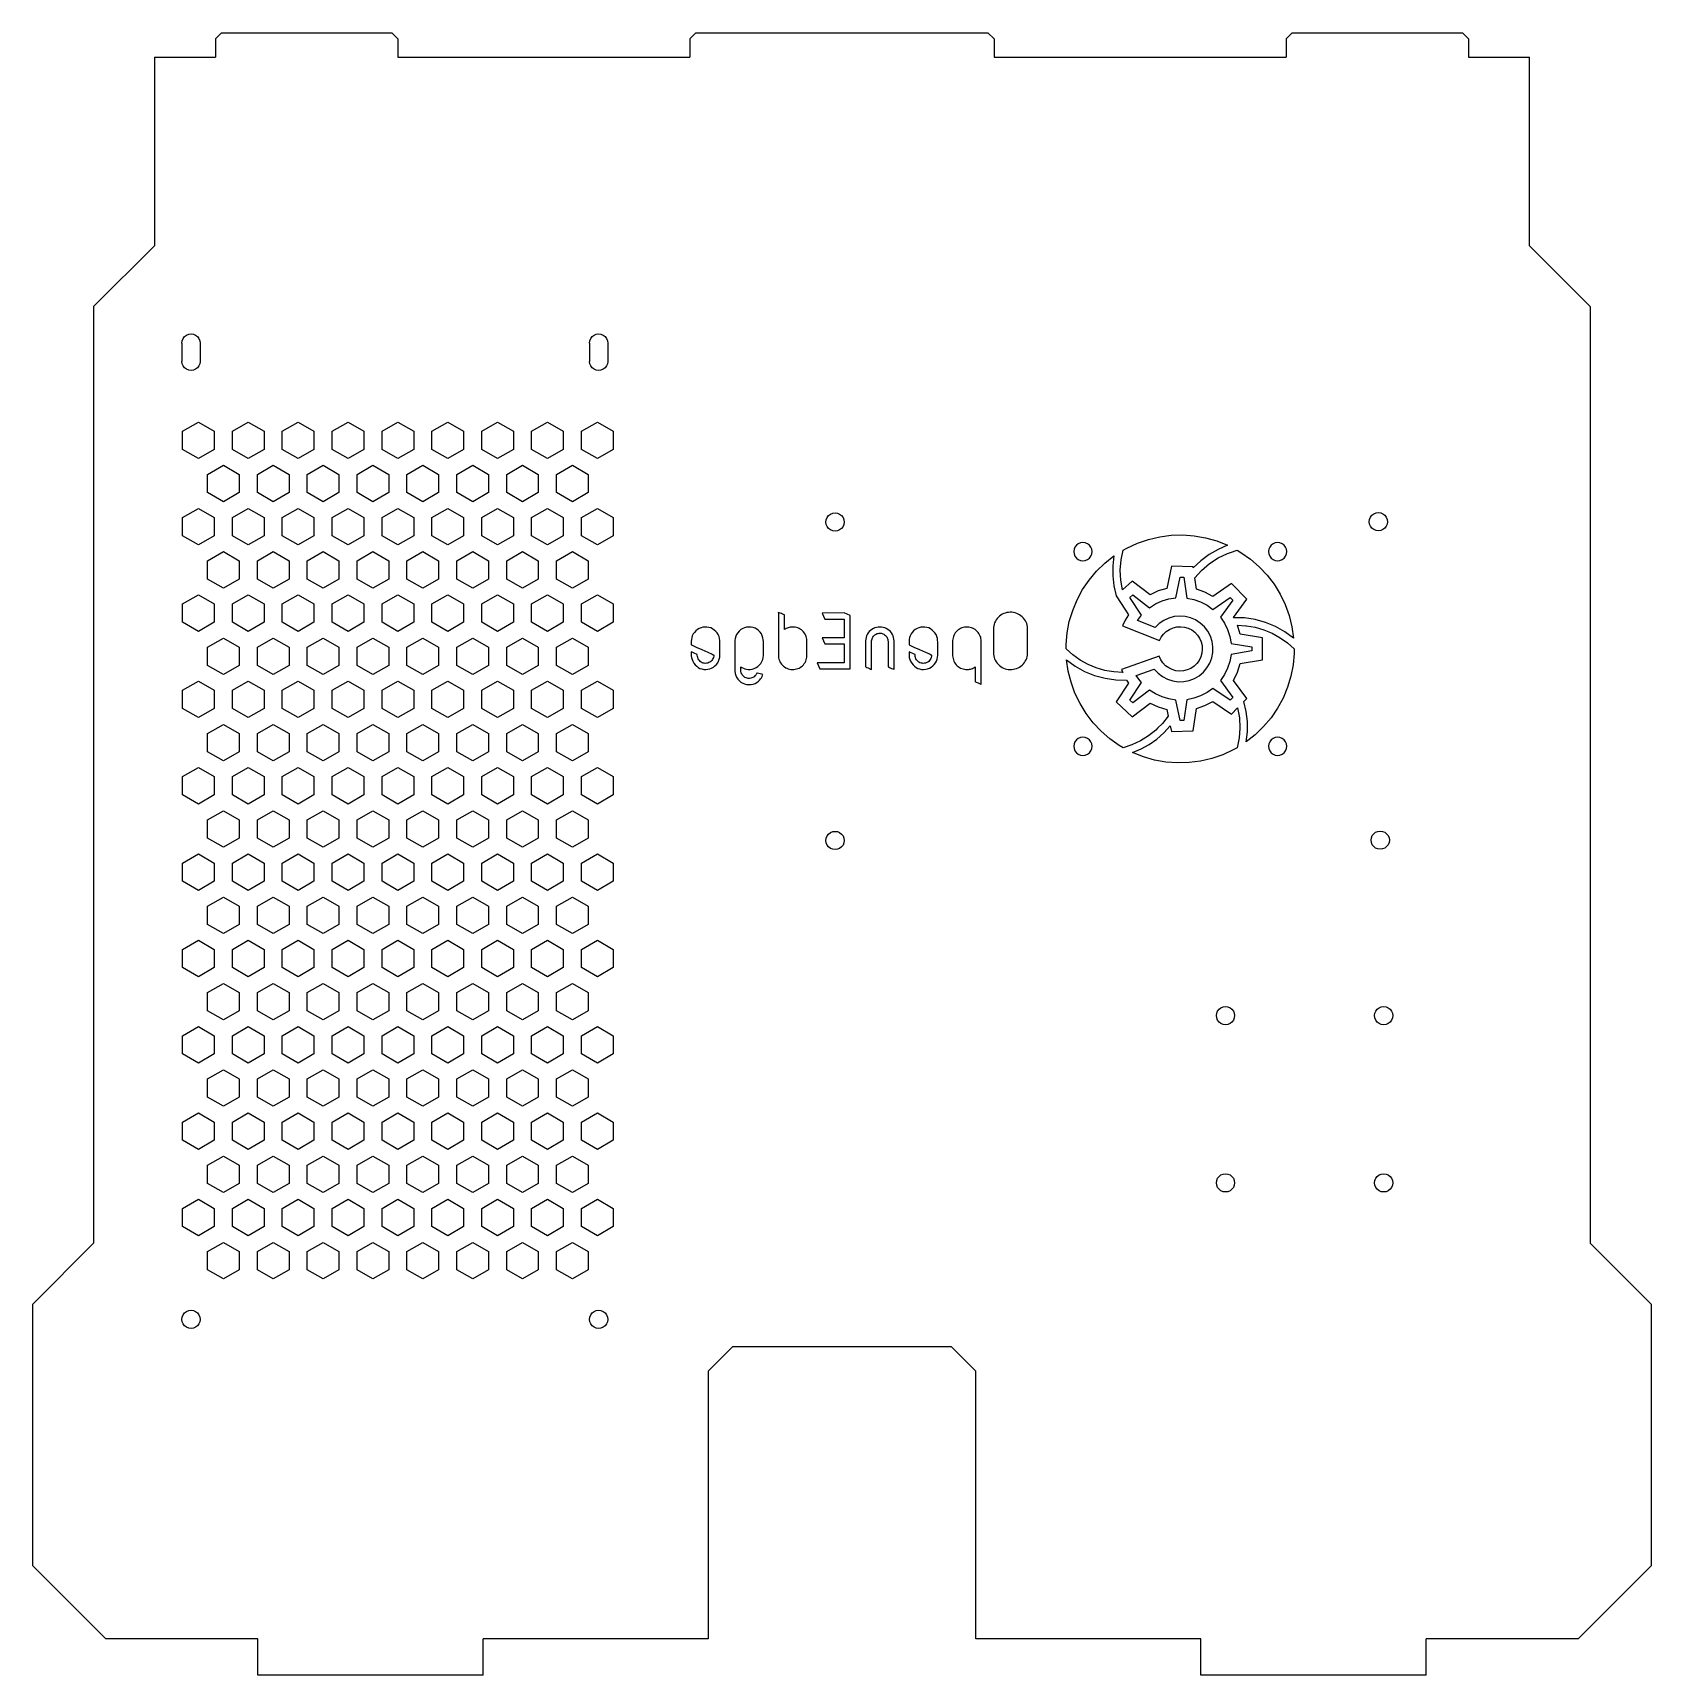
# Model space of a CAD drawing. Header units: metres. Extents: x 296 to 562, y 1543 to 1813.
import ezdxf

# ---------------------------------------------------------------- set-up
doc = ezdxf.new("R2010")
doc.units = ezdxf.units.M

msp = doc.modelspace()

# ---------------------------------------------------------------- linework, layer by layer
at = {"layer": 'GROUP0'}
for p, q in [((326.54, 1812.64, 0), (325.54, 1811.64, 0)), ((326.54, 1812.64, 0), (354.54, 1812.64, 0)), ((354.54, 1812.64, 0), (355.54, 1811.64, 0)), ((404.54, 1812.64, 0), (403.54, 1811.64, 0)), ((404.54, 1812.64, 0), (452.54, 1812.64, 0)), ((452.54, 1812.64, 0), (453.54, 1811.64, 0)), ((502.54, 1812.64, 0), (501.54, 1811.64, 0)), ((502.54, 1812.64, 0), (530.54, 1812.64, 0)), ((530.54, 1812.64, 0), (531.54, 1811.64, 0)), ((325.54, 1811.64, 0), (325.54, 1808.64, 0)), ((355.54, 1811.64, 0), (355.54, 1808.64, 0)), ((403.54, 1811.64, 0), (403.54, 1808.64, 0)), ((453.54, 1811.64, 0), (453.54, 1808.64, 0)), ((501.54, 1811.64, 0), (501.54, 1808.64, 0)), ((531.54, 1811.64, 0), (531.54, 1808.64, 0)), ((315.54, 1808.64, 0), (325.54, 1808.64, 0)), ((315.54, 1808.64, 0), (315.54, 1777.64, 0)), ((355.54, 1808.64, 0), (403.54, 1808.64, 0)), ((453.54, 1808.64, 0), (501.54, 1808.64, 0)), ((531.54, 1808.64, 0), (541.54, 1808.64, 0)), ((541.54, 1777.64, 0), (541.54, 1808.64, 0)), ((315.54, 1777.64, 0), (305.54, 1767.64, 0)), ((551.54, 1767.64, 0), (541.54, 1777.64, 0)), ((305.54, 1767.64, 0), (305.54, 1613.64, 0)), ((551.54, 1767.64, 0), (551.54, 1613.64, 0)), ((321.16, 1763.08, 0), (321.54, 1763.14, 0)), ((321.54, 1763.14, 0), (321.93, 1763.08, 0)), ((388.16, 1763.08, 0), (388.54, 1763.14, 0)), ((388.54, 1763.14, 0), (388.93, 1763.08, 0)), ((320.04, 1761.64, 0), (320.1, 1762.02, 0)), ((320.04, 1761.64, 0), (320.04, 1758.64, 0)), ((320.1, 1762.02, 0), (320.25, 1762.39, 0)), ((320.25, 1762.39, 0), (320.48, 1762.7, 0)), ((320.48, 1762.7, 0), (320.79, 1762.93, 0)), ((320.79, 1762.93, 0), (321.16, 1763.08, 0)), ((321.93, 1763.08, 0), (322.29, 1762.93, 0)), ((322.29, 1762.93, 0), (322.61, 1762.7, 0)), ((322.61, 1762.7, 0), (322.84, 1762.39, 0)), ((322.84, 1762.39, 0), (322.99, 1762.02, 0)), ((322.99, 1762.02, 0), (323.04, 1761.64, 0)), ((323.04, 1761.64, 0), (323.04, 1758.64, 0)), ((387.04, 1761.64, 0), (387.1, 1762.02, 0)), ((387.04, 1761.64, 0), (387.04, 1758.64, 0)), ((387.1, 1762.02, 0), (387.25, 1762.39, 0)), ((387.25, 1762.39, 0), (387.48, 1762.7, 0)), ((387.48, 1762.7, 0), (387.79, 1762.93, 0)), ((387.79, 1762.93, 0), (388.16, 1763.08, 0)), ((388.93, 1763.08, 0), (389.29, 1762.93, 0)), ((389.29, 1762.93, 0), (389.61, 1762.7, 0)), ((389.61, 1762.7, 0), (389.84, 1762.39, 0)), ((389.84, 1762.39, 0), (389.99, 1762.02, 0)), ((389.99, 1762.02, 0), (390.04, 1761.64, 0)), ((390.04, 1761.64, 0), (390.04, 1758.64, 0)), ((320.1, 1758.25, 0), (320.04, 1758.64, 0)), ((320.25, 1757.89, 0), (320.1, 1758.25, 0)), ((320.48, 1757.57, 0), (320.25, 1757.89, 0)), ((322.84, 1757.89, 0), (322.61, 1757.57, 0)), ((322.99, 1758.25, 0), (322.84, 1757.89, 0)), ((323.04, 1758.64, 0), (322.99, 1758.25, 0)), ((387.1, 1758.25, 0), (387.04, 1758.64, 0)), ((387.25, 1757.89, 0), (387.1, 1758.25, 0)), ((387.48, 1757.57, 0), (387.25, 1757.89, 0)), ((389.84, 1757.89, 0), (389.61, 1757.57, 0)), ((389.99, 1758.25, 0), (389.84, 1757.89, 0)), ((390.04, 1758.64, 0), (389.99, 1758.25, 0)), ((320.79, 1757.34, 0), (320.48, 1757.57, 0)), ((321.16, 1757.19, 0), (320.79, 1757.34, 0)), ((321.54, 1757.14, 0), (321.16, 1757.19, 0)), ((321.93, 1757.19, 0), (321.54, 1757.14, 0)), ((322.29, 1757.34, 0), (321.93, 1757.19, 0)), ((322.61, 1757.57, 0), (322.29, 1757.34, 0)), ((387.79, 1757.34, 0), (387.48, 1757.57, 0)), ((388.16, 1757.19, 0), (387.79, 1757.34, 0)), ((388.54, 1757.14, 0), (388.16, 1757.19, 0)), ((388.93, 1757.19, 0), (388.54, 1757.14, 0)), ((389.29, 1757.34, 0), (388.93, 1757.19, 0)), ((389.61, 1757.57, 0), (389.29, 1757.34, 0)), ((320.16, 1747.14, 0), (322.76, 1748.64, 0)), ((320.16, 1744.14, 0), (320.16, 1747.14, 0)), ((322.76, 1748.64, 0), (325.36, 1747.14, 0)), ((325.36, 1747.14, 0), (325.36, 1744.14, 0)), ((328.36, 1747.14, 0), (330.96, 1748.64, 0)), ((328.36, 1744.14, 0), (328.36, 1747.14, 0)), ((330.96, 1748.64, 0), (333.55, 1747.14, 0)), ((333.55, 1747.14, 0), (333.55, 1744.14, 0)), ((336.55, 1747.14, 0), (339.15, 1748.64, 0)), ((336.55, 1744.14, 0), (336.55, 1747.14, 0)), ((339.15, 1748.64, 0), (341.75, 1747.14, 0)), ((341.75, 1747.14, 0), (341.75, 1744.14, 0)), ((344.75, 1747.14, 0), (347.35, 1748.64, 0)), ((344.75, 1744.14, 0), (344.75, 1747.14, 0)), ((347.35, 1748.64, 0), (349.95, 1747.14, 0)), ((349.95, 1747.14, 0), (349.95, 1744.14, 0)), ((352.95, 1747.14, 0), (355.54, 1748.64, 0)), ((352.95, 1744.14, 0), (352.95, 1747.14, 0)), ((355.54, 1748.64, 0), (358.14, 1747.14, 0)), ((358.14, 1747.14, 0), (358.14, 1744.14, 0)), ((361.14, 1747.14, 0), (363.74, 1748.64, 0)), ((361.14, 1744.14, 0), (361.14, 1747.14, 0)), ((363.74, 1748.64, 0), (366.34, 1747.14, 0)), ((366.34, 1747.14, 0), (366.34, 1744.14, 0)), ((369.34, 1747.14, 0), (371.94, 1748.64, 0)), ((369.34, 1744.14, 0), (369.34, 1747.14, 0)), ((371.94, 1748.64, 0), (374.53, 1747.14, 0)), ((374.53, 1747.14, 0), (374.53, 1744.14, 0)), ((377.53, 1747.14, 0), (380.13, 1748.64, 0)), ((377.53, 1744.14, 0), (377.53, 1747.14, 0)), ((380.13, 1748.64, 0), (382.73, 1747.14, 0)), ((382.73, 1747.14, 0), (382.73, 1744.14, 0)), ((385.73, 1747.14, 0), (388.33, 1748.64, 0)), ((385.73, 1744.14, 0), (385.73, 1747.14, 0)), ((388.33, 1748.64, 0), (390.93, 1747.14, 0)), ((390.93, 1747.14, 0), (390.93, 1744.14, 0)), ((322.76, 1742.64, 0), (320.16, 1744.14, 0)), ((325.36, 1744.14, 0), (322.76, 1742.64, 0)), ((324.26, 1740.05, 0), (326.86, 1741.55, 0)), ((326.86, 1741.55, 0), (329.46, 1740.05, 0)), ((330.96, 1742.64, 0), (328.36, 1744.14, 0)), ((333.55, 1744.14, 0), (330.96, 1742.64, 0)), ((332.46, 1740.05, 0), (335.05, 1741.55, 0)), ((335.05, 1741.55, 0), (337.65, 1740.05, 0)), ((339.15, 1742.64, 0), (336.55, 1744.14, 0)), ((341.75, 1744.14, 0), (339.15, 1742.64, 0)), ((340.65, 1740.05, 0), (343.25, 1741.55, 0)), ((343.25, 1741.55, 0), (345.85, 1740.05, 0)), ((347.35, 1742.64, 0), (344.75, 1744.14, 0)), ((349.95, 1744.14, 0), (347.35, 1742.64, 0)), ((348.85, 1740.05, 0), (351.45, 1741.55, 0)), ((351.45, 1741.55, 0), (354.04, 1740.05, 0)), ((355.54, 1742.64, 0), (352.95, 1744.14, 0)), ((358.14, 1744.14, 0), (355.54, 1742.64, 0)), ((357.04, 1740.05, 0), (359.64, 1741.55, 0)), ((359.64, 1741.55, 0), (362.24, 1740.05, 0)), ((363.74, 1742.64, 0), (361.14, 1744.14, 0)), ((366.34, 1744.14, 0), (363.74, 1742.64, 0)), ((365.24, 1740.05, 0), (367.84, 1741.55, 0)), ((367.84, 1741.55, 0), (370.44, 1740.05, 0)), ((371.94, 1742.64, 0), (369.34, 1744.14, 0)), ((374.53, 1744.14, 0), (371.94, 1742.64, 0)), ((373.44, 1740.05, 0), (376.03, 1741.55, 0)), ((376.03, 1741.55, 0), (378.63, 1740.05, 0)), ((380.13, 1742.64, 0), (377.53, 1744.14, 0)), ((382.73, 1744.14, 0), (380.13, 1742.64, 0)), ((381.63, 1740.05, 0), (384.23, 1741.55, 0)), ((384.23, 1741.55, 0), (386.83, 1740.05, 0)), ((388.33, 1742.64, 0), (385.73, 1744.14, 0)), ((390.93, 1744.14, 0), (388.33, 1742.64, 0)), ((324.26, 1737.05, 0), (324.26, 1740.05, 0)), ((329.46, 1740.05, 0), (329.46, 1737.05, 0)), ((332.46, 1737.05, 0), (332.46, 1740.05, 0)), ((337.65, 1740.05, 0), (337.65, 1737.05, 0)), ((340.65, 1737.05, 0), (340.65, 1740.05, 0)), ((345.85, 1740.05, 0), (345.85, 1737.05, 0)), ((348.85, 1737.05, 0), (348.85, 1740.05, 0)), ((354.04, 1740.05, 0), (354.04, 1737.05, 0)), ((357.04, 1737.05, 0), (357.04, 1740.05, 0)), ((362.24, 1740.05, 0), (362.24, 1737.05, 0)), ((365.24, 1737.05, 0), (365.24, 1740.05, 0)), ((370.44, 1740.05, 0), (370.44, 1737.05, 0)), ((373.44, 1737.05, 0), (373.44, 1740.05, 0)), ((378.63, 1740.05, 0), (378.63, 1737.05, 0)), ((381.63, 1737.05, 0), (381.63, 1740.05, 0)), ((386.83, 1740.05, 0), (386.83, 1737.05, 0)), ((326.86, 1735.55, 0), (324.26, 1737.05, 0)), ((329.46, 1737.05, 0), (326.86, 1735.55, 0)), ((335.05, 1735.55, 0), (332.46, 1737.05, 0)), ((337.65, 1737.05, 0), (335.05, 1735.55, 0)), ((343.25, 1735.55, 0), (340.65, 1737.05, 0)), ((345.85, 1737.05, 0), (343.25, 1735.55, 0)), ((351.45, 1735.55, 0), (348.85, 1737.05, 0)), ((354.04, 1737.05, 0), (351.45, 1735.55, 0)), ((359.64, 1735.55, 0), (357.04, 1737.05, 0)), ((362.24, 1737.05, 0), (359.64, 1735.55, 0)), ((367.84, 1735.55, 0), (365.24, 1737.05, 0)), ((370.44, 1737.05, 0), (367.84, 1735.55, 0)), ((376.03, 1735.55, 0), (373.44, 1737.05, 0)), ((378.63, 1737.05, 0), (376.03, 1735.55, 0)), ((384.23, 1735.55, 0), (381.63, 1737.05, 0)), ((386.83, 1737.05, 0), (384.23, 1735.55, 0)), ((320.16, 1732.95, 0), (322.76, 1734.45, 0)), ((322.76, 1734.45, 0), (325.36, 1732.95, 0)), ((328.36, 1732.95, 0), (330.96, 1734.45, 0)), ((330.96, 1734.45, 0), (333.55, 1732.95, 0)), ((336.55, 1732.95, 0), (339.15, 1734.45, 0)), ((339.15, 1734.45, 0), (341.75, 1732.95, 0)), ((344.75, 1732.95, 0), (347.35, 1734.45, 0)), ((347.35, 1734.45, 0), (349.95, 1732.95, 0)), ((352.95, 1732.95, 0), (355.54, 1734.45, 0)), ((355.54, 1734.45, 0), (358.14, 1732.95, 0)), ((361.14, 1732.95, 0), (363.74, 1734.45, 0)), ((363.74, 1734.45, 0), (366.34, 1732.95, 0)), ((369.34, 1732.95, 0), (371.94, 1734.45, 0)), ((371.94, 1734.45, 0), (374.53, 1732.95, 0)), ((377.53, 1732.95, 0), (380.13, 1734.45, 0)), ((380.13, 1734.45, 0), (382.73, 1732.95, 0)), ((385.73, 1732.95, 0), (388.33, 1734.45, 0)), ((388.33, 1734.45, 0), (390.93, 1732.95, 0)), ((426.35, 1733.28, 0), (426.66, 1733.52, 0)), ((426.66, 1733.52, 0), (427.02, 1733.67, 0)), ((427.02, 1733.67, 0), (427.41, 1733.72, 0)), ((427.41, 1733.72, 0), (427.8, 1733.67, 0)), ((427.8, 1733.67, 0), (428.16, 1733.52, 0)), ((428.16, 1733.52, 0), (428.47, 1733.28, 0)), ((515.65, 1733.33, 0), (515.96, 1733.57, 0)), ((515.96, 1733.57, 0), (516.32, 1733.72, 0)), ((516.32, 1733.72, 0), (516.71, 1733.77, 0)), ((516.71, 1733.77, 0), (517.1, 1733.72, 0)), ((517.1, 1733.72, 0), (517.46, 1733.57, 0)), ((517.46, 1733.57, 0), (517.77, 1733.33, 0)), ((320.16, 1729.95, 0), (320.16, 1732.95, 0)), ((325.36, 1732.95, 0), (325.36, 1729.95, 0)), ((328.36, 1729.95, 0), (328.36, 1732.95, 0)), ((333.55, 1732.95, 0), (333.55, 1729.95, 0)), ((336.55, 1729.95, 0), (336.55, 1732.95, 0)), ((341.75, 1732.95, 0), (341.75, 1729.95, 0)), ((344.75, 1729.95, 0), (344.75, 1732.95, 0)), ((349.95, 1732.95, 0), (349.95, 1729.95, 0)), ((352.95, 1729.95, 0), (352.95, 1732.95, 0)), ((358.14, 1732.95, 0), (358.14, 1729.95, 0)), ((361.14, 1729.95, 0), (361.14, 1732.95, 0)), ((366.34, 1732.95, 0), (366.34, 1729.95, 0)), ((369.34, 1729.95, 0), (369.34, 1732.95, 0)), ((374.53, 1732.95, 0), (374.53, 1729.95, 0)), ((377.53, 1729.95, 0), (377.53, 1732.95, 0)), ((382.73, 1732.95, 0), (382.73, 1729.95, 0)), ((385.73, 1729.95, 0), (385.73, 1732.95, 0)), ((390.93, 1732.95, 0), (390.93, 1729.95, 0)), ((425.91, 1732.22, 0), (425.96, 1732.61, 0)), ((425.96, 1731.83, 0), (425.91, 1732.22, 0)), ((425.96, 1732.61, 0), (426.11, 1732.97, 0)), ((426.11, 1731.47, 0), (425.96, 1731.83, 0)), ((426.11, 1732.97, 0), (426.35, 1733.28, 0)), ((426.35, 1731.16, 0), (426.11, 1731.47, 0)), ((426.66, 1730.92, 0), (426.35, 1731.16, 0)), ((427.02, 1730.77, 0), (426.66, 1730.92, 0)), ((427.41, 1730.72, 0), (427.02, 1730.77, 0)), ((427.8, 1730.77, 0), (427.41, 1730.72, 0)), ((428.16, 1730.92, 0), (427.8, 1730.77, 0)), ((428.47, 1731.16, 0), (428.16, 1730.92, 0)), ((428.47, 1733.28, 0), (428.71, 1732.97, 0)), ((428.71, 1731.47, 0), (428.47, 1731.16, 0)), ((428.71, 1732.97, 0), (428.86, 1732.61, 0)), ((428.86, 1731.83, 0), (428.71, 1731.47, 0)), ((428.86, 1732.61, 0), (428.91, 1732.22, 0)), ((428.91, 1732.22, 0), (428.86, 1731.83, 0)), ((515.21, 1732.27, 0), (515.26, 1732.66, 0)), ((515.26, 1731.88, 0), (515.21, 1732.27, 0)), ((515.26, 1732.66, 0), (515.41, 1733.02, 0)), ((515.41, 1731.52, 0), (515.26, 1731.88, 0)), ((515.41, 1733.02, 0), (515.65, 1733.33, 0)), ((515.65, 1731.21, 0), (515.41, 1731.52, 0)), ((515.96, 1730.97, 0), (515.65, 1731.21, 0)), ((516.32, 1730.82, 0), (515.96, 1730.97, 0)), ((516.71, 1730.77, 0), (516.32, 1730.82, 0)), ((517.1, 1730.82, 0), (516.71, 1730.77, 0)), ((517.46, 1730.97, 0), (517.1, 1730.82, 0)), ((517.77, 1731.21, 0), (517.46, 1730.97, 0)), ((517.77, 1733.33, 0), (518.01, 1733.02, 0)), ((518.01, 1731.52, 0), (517.77, 1731.21, 0)), ((518.01, 1733.02, 0), (518.16, 1732.66, 0)), ((518.16, 1731.88, 0), (518.01, 1731.52, 0)), ((518.16, 1732.66, 0), (518.21, 1732.27, 0)), ((518.21, 1732.27, 0), (518.16, 1731.88, 0)), ((322.76, 1728.45, 0), (320.16, 1729.95, 0)), ((325.36, 1729.95, 0), (322.76, 1728.45, 0)), ((330.96, 1728.45, 0), (328.36, 1729.95, 0)), ((333.55, 1729.95, 0), (330.96, 1728.45, 0)), ((339.15, 1728.45, 0), (336.55, 1729.95, 0)), ((341.75, 1729.95, 0), (339.15, 1728.45, 0)), ((347.35, 1728.45, 0), (344.75, 1729.95, 0)), ((349.95, 1729.95, 0), (347.35, 1728.45, 0)), ((355.54, 1728.45, 0), (352.95, 1729.95, 0)), ((358.14, 1729.95, 0), (355.54, 1728.45, 0)), ((363.74, 1728.45, 0), (361.14, 1729.95, 0)), ((366.34, 1729.95, 0), (363.74, 1728.45, 0)), ((371.94, 1728.45, 0), (369.34, 1729.95, 0)), ((374.53, 1729.95, 0), (371.94, 1728.45, 0)), ((380.13, 1728.45, 0), (377.53, 1729.95, 0)), ((382.73, 1729.95, 0), (380.13, 1728.45, 0)), ((388.33, 1728.45, 0), (385.73, 1729.95, 0)), ((390.93, 1729.95, 0), (388.33, 1728.45, 0)), ((466.84, 1728.11, 0), (466.69, 1727.75, 0)), ((467.08, 1728.42, 0), (466.84, 1728.11, 0)), ((467.39, 1728.66, 0), (467.08, 1728.42, 0)), ((467.75, 1728.81, 0), (467.39, 1728.66, 0)), ((468.14, 1728.86, 0), (467.75, 1728.81, 0)), ((468.53, 1728.81, 0), (468.14, 1728.86, 0)), ((468.89, 1728.66, 0), (468.53, 1728.81, 0)), ((469.2, 1728.42, 0), (468.89, 1728.66, 0)), ((469.44, 1728.11, 0), (469.2, 1728.42, 0)), ((469.59, 1727.75, 0), (469.44, 1728.11, 0)), ((475.38, 1727.95, 0), (477.11, 1728.75, 0)), ((477.11, 1728.75, 0), (478.91, 1729.37, 0)), ((478.91, 1729.37, 0), (480.76, 1729.81, 0)), ((480.76, 1729.81, 0), (482.65, 1730.05, 0)), ((482.65, 1730.05, 0), (484.55, 1730.11, 0)), ((484.55, 1730.11, 0), (486.45, 1729.97, 0)), ((486.45, 1729.97, 0), (488.32, 1729.64, 0)), ((488.32, 1729.64, 0), (490.15, 1729.11, 0)), ((490.15, 1729.11, 0), (491.92, 1728.41, 0)), ((491.92, 1728.41, 0), (490.36, 1727.73, 0)), ((498.84, 1728.11, 0), (498.69, 1727.75, 0)), ((499.08, 1728.42, 0), (498.84, 1728.11, 0)), ((499.39, 1728.66, 0), (499.08, 1728.42, 0)), ((499.75, 1728.81, 0), (499.39, 1728.66, 0)), ((500.14, 1728.86, 0), (499.75, 1728.81, 0)), ((500.53, 1728.81, 0), (500.14, 1728.86, 0)), ((500.89, 1728.66, 0), (500.53, 1728.81, 0)), ((501.2, 1728.42, 0), (500.89, 1728.66, 0)), ((501.44, 1728.11, 0), (501.2, 1728.42, 0)), ((501.59, 1727.75, 0), (501.44, 1728.11, 0)), ((324.26, 1725.85, 0), (326.86, 1727.35, 0)), ((324.26, 1722.85, 0), (324.26, 1725.85, 0)), ((326.86, 1727.35, 0), (329.46, 1725.85, 0)), ((329.46, 1725.85, 0), (329.46, 1722.85, 0)), ((332.46, 1725.85, 0), (335.05, 1727.35, 0)), ((332.46, 1722.85, 0), (332.46, 1725.85, 0)), ((335.05, 1727.35, 0), (337.65, 1725.85, 0)), ((337.65, 1725.85, 0), (337.65, 1722.85, 0)), ((340.65, 1725.85, 0), (343.25, 1727.35, 0)), ((340.65, 1722.85, 0), (340.65, 1725.85, 0)), ((343.25, 1727.35, 0), (345.85, 1725.85, 0)), ((345.85, 1725.85, 0), (345.85, 1722.85, 0)), ((348.85, 1725.85, 0), (351.45, 1727.35, 0)), ((348.85, 1722.85, 0), (348.85, 1725.85, 0)), ((351.45, 1727.35, 0), (354.04, 1725.85, 0)), ((354.04, 1725.85, 0), (354.04, 1722.85, 0)), ((357.04, 1725.85, 0), (359.64, 1727.35, 0)), ((357.04, 1722.85, 0), (357.04, 1725.85, 0)), ((359.64, 1727.35, 0), (362.24, 1725.85, 0)), ((362.24, 1725.85, 0), (362.24, 1722.85, 0)), ((365.24, 1725.85, 0), (367.84, 1727.35, 0)), ((365.24, 1722.85, 0), (365.24, 1725.85, 0)), ((367.84, 1727.35, 0), (370.44, 1725.85, 0)), ((370.44, 1725.85, 0), (370.44, 1722.85, 0)), ((373.44, 1725.85, 0), (376.03, 1727.35, 0)), ((373.44, 1722.85, 0), (373.44, 1725.85, 0)), ((376.03, 1727.35, 0), (378.63, 1725.85, 0)), ((378.63, 1725.85, 0), (378.63, 1722.85, 0)), ((381.63, 1725.85, 0), (384.23, 1727.35, 0)), ((381.63, 1722.85, 0), (381.63, 1725.85, 0)), ((384.23, 1727.35, 0), (386.83, 1725.85, 0)), ((386.83, 1725.85, 0), (386.83, 1722.85, 0)), ((466.69, 1727.75, 0), (466.64, 1727.36, 0)), ((466.64, 1727.36, 0), (466.69, 1726.97, 0)), ((466.69, 1726.97, 0), (466.84, 1726.61, 0)), ((466.84, 1726.61, 0), (467.08, 1726.3, 0)), ((467.08, 1726.3, 0), (467.39, 1726.06, 0)), ((467.39, 1726.06, 0), (467.75, 1725.91, 0)), ((467.75, 1725.91, 0), (468.14, 1725.86, 0)), ((468.14, 1725.86, 0), (468.53, 1725.91, 0)), ((468.53, 1725.91, 0), (468.89, 1726.06, 0)), ((468.89, 1726.06, 0), (469.2, 1726.3, 0)), ((469.2, 1726.3, 0), (469.44, 1726.61, 0)), ((469.44, 1726.61, 0), (469.59, 1726.97, 0)), ((469.64, 1727.36, 0), (469.59, 1727.75, 0)), ((469.59, 1726.97, 0), (469.64, 1727.36, 0)), ((470.39, 1724.14, 0), (471.76, 1725.46, 0)), ((471.76, 1725.46, 0), (473.25, 1726.64, 0)), ((473.25, 1726.64, 0), (473.06, 1725, 0)), ((474.29, 1724.33, 0), (474.41, 1725.98, 0)), ((474.41, 1725.98, 0), (474.74, 1727.6, 0)), ((474.74, 1727.6, 0), (475.38, 1727.95, 0)), ((487.52, 1725.85, 0), (486.29, 1724.67, 0)), ((488.88, 1726.87, 0), (487.52, 1725.85, 0)), ((487.66, 1724.28, 0), (488.95, 1725.39, 0)), ((490.36, 1727.73, 0), (488.88, 1726.87, 0)), ((488.95, 1725.39, 0), (490.36, 1726.32, 0)), ((490.36, 1726.32, 0), (491.89, 1727.06, 0)), ((491.89, 1727.06, 0), (492.4, 1727.23, 0)), ((492.4, 1727.23, 0), (493.49, 1727.6, 0)), ((493.49, 1727.6, 0), (494.12, 1727.22, 0)), ((494.12, 1727.22, 0), (495.67, 1726.13, 0)), ((495.67, 1726.13, 0), (497.11, 1724.88, 0)), ((498.69, 1727.75, 0), (498.64, 1727.36, 0)), ((498.64, 1727.36, 0), (498.69, 1726.97, 0)), ((498.69, 1726.97, 0), (498.84, 1726.61, 0)), ((498.84, 1726.61, 0), (499.08, 1726.3, 0)), ((499.08, 1726.3, 0), (499.39, 1726.06, 0)), ((499.39, 1726.06, 0), (499.75, 1725.91, 0)), ((499.75, 1725.91, 0), (500.14, 1725.86, 0)), ((500.14, 1725.86, 0), (500.53, 1725.91, 0)), ((500.53, 1725.91, 0), (500.89, 1726.06, 0)), ((500.89, 1726.06, 0), (501.2, 1726.3, 0)), ((501.2, 1726.3, 0), (501.44, 1726.61, 0)), ((501.44, 1726.61, 0), (501.59, 1726.97, 0)), ((501.64, 1727.36, 0), (501.59, 1727.75, 0)), ((501.59, 1726.97, 0), (501.64, 1727.36, 0)), ((326.86, 1721.35, 0), (324.26, 1722.85, 0)), ((329.46, 1722.85, 0), (326.86, 1721.35, 0)), ((335.05, 1721.35, 0), (332.46, 1722.85, 0)), ((337.65, 1722.85, 0), (335.05, 1721.35, 0)), ((343.25, 1721.35, 0), (340.65, 1722.85, 0)), ((345.85, 1722.85, 0), (343.25, 1721.35, 0)), ((351.45, 1721.35, 0), (348.85, 1722.85, 0)), ((354.04, 1722.85, 0), (351.45, 1721.35, 0)), ((359.64, 1721.35, 0), (357.04, 1722.85, 0)), ((362.24, 1722.85, 0), (359.64, 1721.35, 0)), ((367.84, 1721.35, 0), (365.24, 1722.85, 0)), ((370.44, 1722.85, 0), (367.84, 1721.35, 0)), ((376.03, 1721.35, 0), (373.44, 1722.85, 0)), ((378.63, 1722.85, 0), (376.03, 1721.35, 0)), ((384.23, 1721.35, 0), (381.63, 1722.85, 0)), ((386.83, 1722.85, 0), (384.23, 1721.35, 0)), ((468.1, 1721.11, 0), (469.17, 1722.68, 0)), ((469.17, 1722.68, 0), (470.39, 1724.14, 0)), ((473.06, 1725, 0), (473.06, 1723.35, 0)), ((473.06, 1723.35, 0), (473.25, 1721.71, 0)), ((474.37, 1722.69, 0), (474.29, 1724.33, 0)), ((474.66, 1721.06, 0), (474.37, 1722.69, 0)), ((482.68, 1724.94, 0), (481.96, 1721.31, 0)), ((486.27, 1724.85, 0), (482.68, 1724.94, 0)), ((483.44, 1719.76, 0), (484.11, 1723.16, 0)), ((484.11, 1723.16, 0), (484.74, 1723.14, 0)), ((484.74, 1723.14, 0), (485.24, 1719.72, 0)), ((486.29, 1724.67, 0), (486.27, 1724.85, 0)), ((486.53, 1723.02, 0), (487.66, 1724.28, 0)), ((486.79, 1721.18, 0), (486.53, 1723.02, 0)), ((497.11, 1724.88, 0), (498.41, 1723.49, 0)), ((498.41, 1723.49, 0), (499.57, 1721.98, 0)), ((320.16, 1718.75, 0), (322.76, 1720.25, 0)), ((322.76, 1720.25, 0), (325.36, 1718.75, 0)), ((328.36, 1718.75, 0), (330.96, 1720.25, 0)), ((330.96, 1720.25, 0), (333.55, 1718.75, 0)), ((336.55, 1718.75, 0), (339.15, 1720.25, 0)), ((339.15, 1720.25, 0), (341.75, 1718.75, 0)), ((344.75, 1718.75, 0), (347.35, 1720.25, 0)), ((347.35, 1720.25, 0), (349.95, 1718.75, 0)), ((352.95, 1718.75, 0), (355.54, 1720.25, 0)), ((355.54, 1720.25, 0), (358.14, 1718.75, 0)), ((361.14, 1718.75, 0), (363.74, 1720.25, 0)), ((363.74, 1720.25, 0), (366.34, 1718.75, 0)), ((369.34, 1718.75, 0), (371.94, 1720.25, 0)), ((371.94, 1720.25, 0), (374.53, 1718.75, 0)), ((377.53, 1718.75, 0), (380.13, 1720.25, 0)), ((380.13, 1720.25, 0), (382.73, 1718.75, 0)), ((385.73, 1718.75, 0), (388.33, 1720.25, 0)), ((388.33, 1720.25, 0), (390.93, 1718.75, 0)), ((467.19, 1719.43, 0), (468.1, 1721.11, 0)), ((473.25, 1721.71, 0), (473.61, 1720.09, 0)), ((473.61, 1720.09, 0), (475.13, 1717.75, 0)), ((476.24, 1722.52, 0), (474.66, 1721.06, 0)), ((475.88, 1719.8, 0), (476.35, 1720.24, 0)), ((479.18, 1720.26, 0), (476.24, 1722.52, 0)), ((476.35, 1720.24, 0), (479.09, 1718.13, 0)), ((480.53, 1720.89, 0), (479.18, 1720.26, 0)), ((481.96, 1721.31, 0), (480.53, 1720.89, 0)), ((488.2, 1720.69, 0), (486.79, 1721.18, 0)), ((489.51, 1719.99, 0), (488.2, 1720.69, 0)), ((492.56, 1722.1, 0), (489.51, 1719.99, 0)), ((495.07, 1719.52, 0), (492.56, 1722.1, 0)), ((499.57, 1721.98, 0), (500.57, 1720.36, 0)), ((500.57, 1720.36, 0), (501.39, 1718.65, 0)), ((320.16, 1715.75, 0), (320.16, 1718.75, 0)), ((325.36, 1718.75, 0), (325.36, 1715.75, 0)), ((328.36, 1715.75, 0), (328.36, 1718.75, 0)), ((333.55, 1718.75, 0), (333.55, 1715.75, 0)), ((336.55, 1715.75, 0), (336.55, 1718.75, 0)), ((341.75, 1718.75, 0), (341.75, 1715.75, 0)), ((344.75, 1715.75, 0), (344.75, 1718.75, 0)), ((349.95, 1718.75, 0), (349.95, 1715.75, 0)), ((352.95, 1715.75, 0), (352.95, 1718.75, 0)), ((358.14, 1718.75, 0), (358.14, 1715.75, 0)), ((361.14, 1715.75, 0), (361.14, 1718.75, 0)), ((366.34, 1718.75, 0), (366.34, 1715.75, 0)), ((369.34, 1715.75, 0), (369.34, 1718.75, 0)), ((374.53, 1718.75, 0), (374.53, 1715.75, 0)), ((377.53, 1715.75, 0), (377.53, 1718.75, 0)), ((382.73, 1718.75, 0), (382.73, 1715.75, 0)), ((385.73, 1715.75, 0), (385.73, 1718.75, 0)), ((390.93, 1718.75, 0), (390.93, 1715.75, 0)), ((418.13, 1717.37, 0), (418.09, 1717.39, 0)), ((418.09, 1717.39, 0), (418.09, 1717.09, 0)), ((418.24, 1717.32, 0), (418.13, 1717.37, 0)), ((418.4, 1717.25, 0), (418.24, 1717.32, 0)), ((418.58, 1717.17, 0), (418.4, 1717.25, 0)), ((428.91, 1717.27, 0), (425.29, 1717.26, 0)), ((425.29, 1717.26, 0), (425.72, 1716.27, 0)), ((429.91, 1716.83, 0), (428.91, 1717.27, 0)), ((455.38, 1717.26, 0), (455.13, 1717.17, 0)), ((455.63, 1717.33, 0), (455.38, 1717.26, 0)), ((455.9, 1717.37, 0), (455.63, 1717.33, 0)), ((456.18, 1717.39, 0), (455.9, 1717.37, 0)), ((456.47, 1717.38, 0), (456.18, 1717.39, 0)), ((456.74, 1717.35, 0), (456.47, 1717.38, 0)), ((457.01, 1717.29, 0), (456.74, 1717.35, 0)), ((457.26, 1717.21, 0), (457.01, 1717.29, 0)), ((457.5, 1717.1, 0), (457.26, 1717.21, 0)), ((465.91, 1715.86, 0), (466.46, 1717.68, 0)), ((466.46, 1717.68, 0), (467.19, 1719.43, 0)), ((475.13, 1717.75, 0), (475.63, 1716.98, 0)), ((477.77, 1716.91, 0), (475.88, 1719.8, 0)), ((479.09, 1718.13, 0), (480.08, 1718.76, 0)), ((480.08, 1718.76, 0), (481.15, 1719.25, 0)), ((481.15, 1719.25, 0), (482.27, 1719.59, 0)), ((482.27, 1719.59, 0), (483.44, 1719.76, 0)), ((485.24, 1719.72, 0), (486.39, 1719.48, 0)), ((486.39, 1719.48, 0), (487.49, 1719.08, 0)), ((487.49, 1719.08, 0), (488.54, 1718.54, 0)), ((488.54, 1718.54, 0), (489.49, 1717.85, 0)), ((489.49, 1717.85, 0), (492.34, 1719.82, 0)), ((492.78, 1719.36, 0), (490.75, 1716.57, 0)), ((492.34, 1719.82, 0), (492.78, 1719.36, 0)), ((492.89, 1716.53, 0), (495.07, 1719.52, 0)), ((501.39, 1718.65, 0), (502.04, 1716.86, 0)), ((322.76, 1714.25, 0), (320.16, 1715.75, 0)), ((325.36, 1715.75, 0), (322.76, 1714.25, 0)), ((330.96, 1714.25, 0), (328.36, 1715.75, 0)), ((333.55, 1715.75, 0), (330.96, 1714.25, 0)), ((339.15, 1714.25, 0), (336.55, 1715.75, 0)), ((341.75, 1715.75, 0), (339.15, 1714.25, 0)), ((347.35, 1714.25, 0), (344.75, 1715.75, 0)), ((349.95, 1715.75, 0), (347.35, 1714.25, 0)), ((355.54, 1714.25, 0), (352.95, 1715.75, 0)), ((358.14, 1715.75, 0), (355.54, 1714.25, 0)), ((363.74, 1714.25, 0), (361.14, 1715.75, 0)), ((366.34, 1715.75, 0), (363.74, 1714.25, 0)), ((371.94, 1714.25, 0), (369.34, 1715.75, 0)), ((374.53, 1715.75, 0), (371.94, 1714.25, 0)), ((380.13, 1714.25, 0), (377.53, 1715.75, 0)), ((382.73, 1715.75, 0), (380.13, 1714.25, 0)), ((388.33, 1714.25, 0), (385.73, 1715.75, 0)), ((390.93, 1715.75, 0), (388.33, 1714.25, 0)), ((404.79, 1714.54, 0), (404.52, 1714.32, 0)), ((405.07, 1714.71, 0), (404.79, 1714.54, 0)), ((405.37, 1714.83, 0), (405.07, 1714.71, 0)), ((405.68, 1714.91, 0), (405.37, 1714.83, 0)), ((406.01, 1714.95, 0), (405.68, 1714.91, 0)), ((406.35, 1714.94, 0), (406.01, 1714.95, 0)), ((406.68, 1714.89, 0), (406.35, 1714.94, 0)), ((406.99, 1714.8, 0), (406.68, 1714.89, 0)), ((407.28, 1714.65, 0), (406.99, 1714.8, 0)), ((407.55, 1714.47, 0), (407.28, 1714.65, 0)), ((411.92, 1714.53, 0), (411.65, 1714.3, 0)), ((412.22, 1714.71, 0), (411.92, 1714.53, 0)), ((412.53, 1714.84, 0), (412.22, 1714.71, 0)), ((412.87, 1714.92, 0), (412.53, 1714.84, 0)), ((413.22, 1714.95, 0), (412.87, 1714.92, 0)), ((413.59, 1714.94, 0), (413.22, 1714.95, 0)), ((413.93, 1714.87, 0), (413.59, 1714.94, 0)), ((414.25, 1714.75, 0), (413.93, 1714.87, 0)), ((414.55, 1714.59, 0), (414.25, 1714.75, 0)), ((414.83, 1714.37, 0), (414.55, 1714.59, 0)), ((418.09, 1717.09, 0), (418.09, 1716.31, 0)), ((418.09, 1716.31, 0), (418.09, 1715.19, 0)), ((418.09, 1715.19, 0), (418.09, 1713.91, 0)), ((418.76, 1717.09, 0), (418.58, 1717.17, 0)), ((418.92, 1717.02, 0), (418.76, 1717.09, 0)), ((419.04, 1716.97, 0), (418.92, 1717.02, 0)), ((419.08, 1716.95, 0), (419.04, 1716.97, 0)), ((419.09, 1716.87, 0), (419.08, 1716.95, 0)), ((419.09, 1716.61, 0), (419.09, 1716.87, 0)), ((419.09, 1716.24, 0), (419.09, 1716.61, 0)), ((419.09, 1715.8, 0), (419.09, 1716.24, 0)), ((419.09, 1715.36, 0), (419.09, 1715.8, 0)), ((419.09, 1714.96, 0), (419.09, 1715.36, 0)), ((419.09, 1714.67, 0), (419.09, 1714.96, 0)), ((419.09, 1714.53, 0), (419.09, 1714.67, 0)), ((419.21, 1714.61, 0), (419.09, 1714.53, 0)), ((419.36, 1714.7, 0), (419.21, 1714.61, 0)), ((419.52, 1714.77, 0), (419.36, 1714.7, 0)), ((419.68, 1714.83, 0), (419.52, 1714.77, 0)), ((419.85, 1714.88, 0), (419.68, 1714.83, 0)), ((420.03, 1714.92, 0), (419.85, 1714.88, 0)), ((420.21, 1714.94, 0), (420.03, 1714.92, 0)), ((420.39, 1714.95, 0), (420.21, 1714.94, 0)), ((420.61, 1714.95, 0), (420.39, 1714.95, 0)), ((420.84, 1714.92, 0), (420.61, 1714.95, 0)), ((421.06, 1714.88, 0), (420.84, 1714.92, 0)), ((421.28, 1714.81, 0), (421.06, 1714.88, 0)), ((421.48, 1714.72, 0), (421.28, 1714.81, 0)), ((421.67, 1714.61, 0), (421.48, 1714.72, 0)), ((421.86, 1714.48, 0), (421.67, 1714.61, 0)), ((425.72, 1716.27, 0), (428.91, 1716.27, 0)), ((428.91, 1716.27, 0), (428.91, 1713.18, 0)), ((429.91, 1708.1, 0), (429.91, 1716.83, 0)), ((433.46, 1714.57, 0), (433.24, 1714.4, 0)), ((433.7, 1714.71, 0), (433.46, 1714.57, 0)), ((433.95, 1714.81, 0), (433.7, 1714.71, 0)), ((434.21, 1714.89, 0), (433.95, 1714.81, 0)), ((434.48, 1714.94, 0), (434.21, 1714.89, 0)), ((434.76, 1714.95, 0), (434.48, 1714.94, 0)), ((435.05, 1714.94, 0), (434.76, 1714.95, 0)), ((435.32, 1714.89, 0), (435.05, 1714.94, 0)), ((435.58, 1714.81, 0), (435.32, 1714.89, 0)), ((435.83, 1714.71, 0), (435.58, 1714.81, 0)), ((436.06, 1714.57, 0), (435.83, 1714.71, 0)), ((436.28, 1714.4, 0), (436.06, 1714.57, 0)), ((440.59, 1714.54, 0), (440.32, 1714.32, 0)), ((440.88, 1714.71, 0), (440.59, 1714.54, 0)), ((441.18, 1714.83, 0), (440.88, 1714.71, 0)), ((441.49, 1714.91, 0), (441.18, 1714.83, 0)), ((441.81, 1714.95, 0), (441.49, 1714.91, 0)), ((442.15, 1714.94, 0), (441.81, 1714.95, 0)), ((442.48, 1714.89, 0), (442.15, 1714.94, 0)), ((442.79, 1714.8, 0), (442.48, 1714.89, 0)), ((443.08, 1714.65, 0), (442.79, 1714.8, 0)), ((443.36, 1714.47, 0), (443.08, 1714.65, 0)), ((447.84, 1714.61, 0), (447.66, 1714.48, 0)), ((448.04, 1714.72, 0), (447.84, 1714.61, 0)), ((448.24, 1714.81, 0), (448.04, 1714.72, 0)), ((448.45, 1714.88, 0), (448.24, 1714.81, 0)), ((448.67, 1714.92, 0), (448.45, 1714.88, 0)), ((448.9, 1714.95, 0), (448.67, 1714.92, 0)), ((449.14, 1714.95, 0), (448.9, 1714.95, 0)), ((449.37, 1714.94, 0), (449.14, 1714.95, 0)), ((449.6, 1714.9, 0), (449.37, 1714.94, 0)), ((449.81, 1714.84, 0), (449.6, 1714.9, 0)), ((450.02, 1714.76, 0), (449.81, 1714.84, 0)), ((450.22, 1714.66, 0), (450.02, 1714.76, 0)), ((450.41, 1714.54, 0), (450.22, 1714.66, 0)), ((450.59, 1714.4, 0), (450.41, 1714.54, 0)), ((453.45, 1714.89, 0), (453.43, 1714.62, 0)), ((453.43, 1714.62, 0), (453.43, 1714.45, 0)), ((453.48, 1715.16, 0), (453.45, 1714.89, 0)), ((453.55, 1715.42, 0), (453.48, 1715.16, 0)), ((453.63, 1715.67, 0), (453.55, 1715.42, 0)), ((453.75, 1715.9, 0), (453.63, 1715.67, 0)), ((453.88, 1716.13, 0), (453.75, 1715.9, 0)), ((454.05, 1716.35, 0), (453.88, 1716.13, 0)), ((454.24, 1716.55, 0), (454.05, 1716.35, 0)), ((454.44, 1716.75, 0), (454.24, 1716.55, 0)), ((454.66, 1716.91, 0), (454.44, 1716.75, 0)), ((454.89, 1717.05, 0), (454.66, 1716.91, 0)), ((455.13, 1717.17, 0), (454.89, 1717.05, 0)), ((457.73, 1716.97, 0), (457.5, 1717.1, 0)), ((457.96, 1716.82, 0), (457.73, 1716.97, 0)), ((458.17, 1716.63, 0), (457.96, 1716.82, 0)), ((458.36, 1716.43, 0), (458.17, 1716.63, 0)), ((458.54, 1716.22, 0), (458.36, 1716.43, 0)), ((458.69, 1716, 0), (458.54, 1716.22, 0)), ((458.81, 1715.76, 0), (458.69, 1716, 0)), ((458.91, 1715.52, 0), (458.81, 1715.76, 0)), ((458.98, 1715.27, 0), (458.91, 1715.52, 0)), ((459.03, 1715, 0), (458.98, 1715.27, 0)), ((459.05, 1714.73, 0), (459.03, 1715, 0)), ((459.05, 1714.56, 0), (459.05, 1714.73, 0)), ((459.05, 1714.22, 0), (459.05, 1714.56, 0)), ((465.55, 1713.99, 0), (465.91, 1715.86, 0)), ((475.1, 1716.09, 0), (474.66, 1715.14, 0)), ((474.66, 1715.14, 0), (480.72, 1712.72, 0)), ((475.63, 1716.98, 0), (475.1, 1716.09, 0)), ((477.11, 1716.05, 0), (477.77, 1716.91, 0)), ((480.02, 1714.88, 0), (477.11, 1716.05, 0)), ((480.67, 1715.52, 0), (480.02, 1714.88, 0)), ((481.42, 1716.05, 0), (480.67, 1715.52, 0)), ((482.25, 1716.43, 0), (481.42, 1716.05, 0)), ((481.85, 1714.23, 0), (482.38, 1714.58, 0)), ((483.13, 1716.68, 0), (482.25, 1716.43, 0)), ((482.38, 1714.58, 0), (482.96, 1714.83, 0)), ((482.96, 1714.83, 0), (483.58, 1714.98, 0)), ((484.04, 1716.77, 0), (483.13, 1716.68, 0)), ((483.58, 1714.98, 0), (484.22, 1715.01, 0)), ((484.95, 1716.7, 0), (484.04, 1716.77, 0)), ((484.22, 1715.01, 0), (484.85, 1714.94, 0)), ((484.85, 1714.94, 0), (485.46, 1714.76, 0)), ((485.84, 1716.49, 0), (484.95, 1716.7, 0)), ((485.46, 1714.76, 0), (486.02, 1714.48, 0)), ((486.67, 1716.12, 0), (485.84, 1716.49, 0)), ((487.44, 1715.62, 0), (486.67, 1716.12, 0)), ((488.11, 1715, 0), (487.44, 1715.62, 0)), ((488.67, 1714.28, 0), (488.11, 1715, 0)), ((490.75, 1716.57, 0), (491.41, 1715.59, 0)), ((491.41, 1715.59, 0), (491.92, 1714.54, 0)), ((491.92, 1714.54, 0), (492.29, 1713.42, 0)), ((492.89, 1716.53, 0), (492.91, 1716.48, 0)), ((494.69, 1716.45, 0), (492.91, 1716.48, 0)), ((493.67, 1714.86, 0), (493.53, 1715.25, 0)), ((493.53, 1715.25, 0), (494.93, 1715.16, 0)), ((494, 1713.78, 0), (493.67, 1714.86, 0)), ((496.45, 1716.19, 0), (494.69, 1716.45, 0)), ((494.93, 1715.16, 0), (495.01, 1715.16, 0)), ((495.01, 1715.16, 0), (496.47, 1714.91, 0)), ((498.16, 1715.72, 0), (496.45, 1716.19, 0)), ((496.47, 1714.91, 0), (497.89, 1714.5, 0)), ((499.8, 1715.05, 0), (498.16, 1715.72, 0)), ((501.35, 1714.18, 0), (499.8, 1715.05, 0)), ((502.04, 1716.86, 0), (502.51, 1715.01, 0)), ((502.51, 1715.01, 0), (502.78, 1713.13, 0)), ((324.26, 1711.65, 0), (326.86, 1713.15, 0)), ((326.86, 1713.15, 0), (329.46, 1711.65, 0)), ((332.46, 1711.65, 0), (335.05, 1713.15, 0)), ((335.05, 1713.15, 0), (337.65, 1711.65, 0)), ((340.65, 1711.65, 0), (343.25, 1713.15, 0)), ((343.25, 1713.15, 0), (345.85, 1711.65, 0)), ((348.85, 1711.65, 0), (351.45, 1713.15, 0)), ((351.45, 1713.15, 0), (354.04, 1711.65, 0)), ((357.04, 1711.65, 0), (359.64, 1713.15, 0)), ((359.64, 1713.15, 0), (362.24, 1711.65, 0)), ((365.24, 1711.65, 0), (367.84, 1713.15, 0)), ((367.84, 1713.15, 0), (370.44, 1711.65, 0)), ((373.44, 1711.65, 0), (376.03, 1713.15, 0)), ((376.03, 1713.15, 0), (378.63, 1711.65, 0)), ((381.63, 1711.65, 0), (384.23, 1713.15, 0)), ((384.23, 1713.15, 0), (386.83, 1711.65, 0)), ((403.78, 1712.89, 0), (403.77, 1712.61, 0)), ((403.77, 1712.61, 0), (403.77, 1712.54, 0)), ((403.77, 1712.54, 0), (403.77, 1712.41, 0)), ((403.77, 1712.41, 0), (403.77, 1712.25, 0)), ((403.77, 1712.25, 0), (403.77, 1712.11, 0)), ((403.77, 1712.11, 0), (403.77, 1712.03, 0)), ((403.77, 1712.03, 0), (403.91, 1711.96, 0)), ((403.84, 1713.22, 0), (403.78, 1712.89, 0)), ((403.94, 1713.53, 0), (403.84, 1713.22, 0)), ((403.91, 1711.96, 0), (404.57, 1711.67, 0)), ((404.09, 1713.82, 0), (403.94, 1713.53, 0)), ((404.28, 1714.08, 0), (404.09, 1713.82, 0)), ((404.52, 1714.32, 0), (404.28, 1714.08, 0)), ((407.8, 1714.24, 0), (407.55, 1714.47, 0)), ((408.02, 1713.98, 0), (407.8, 1714.24, 0)), ((408.2, 1713.71, 0), (408.02, 1713.98, 0)), ((408.33, 1713.41, 0), (408.2, 1713.71, 0)), ((408.42, 1713.1, 0), (408.33, 1713.41, 0)), ((408.46, 1712.77, 0), (408.42, 1713.1, 0)), ((408.46, 1712.55, 0), (408.46, 1712.77, 0)), ((408.46, 1712.17, 0), (408.46, 1712.55, 0)), ((408.46, 1711.6, 0), (408.46, 1712.17, 0)), ((410.97, 1713.1, 0), (410.93, 1712.75, 0)), ((410.93, 1712.75, 0), (410.93, 1712.42, 0)), ((410.93, 1712.42, 0), (410.93, 1711.52, 0)), ((411.07, 1713.43, 0), (410.97, 1713.1, 0)), ((411.21, 1713.74, 0), (411.07, 1713.43, 0)), ((411.4, 1714.03, 0), (411.21, 1713.74, 0)), ((411.65, 1714.3, 0), (411.4, 1714.03, 0)), ((415.08, 1714.11, 0), (414.83, 1714.37, 0)), ((415.29, 1713.83, 0), (415.08, 1714.11, 0)), ((415.44, 1713.53, 0), (415.29, 1713.83, 0)), ((415.55, 1713.2, 0), (415.44, 1713.53, 0)), ((415.61, 1712.86, 0), (415.55, 1713.2, 0)), ((415.62, 1712.59, 0), (415.61, 1712.86, 0)), ((415.62, 1712.25, 0), (415.62, 1712.59, 0)), ((415.62, 1711.67, 0), (415.62, 1712.25, 0)), ((418.09, 1713.91, 0), (418.09, 1712.63, 0)), ((418.09, 1712.63, 0), (418.09, 1711.49, 0)), ((422.04, 1714.33, 0), (421.86, 1714.48, 0)), ((422.2, 1714.16, 0), (422.04, 1714.33, 0)), ((422.35, 1713.98, 0), (422.2, 1714.16, 0)), ((422.47, 1713.79, 0), (422.35, 1713.98, 0)), ((422.58, 1713.59, 0), (422.47, 1713.79, 0)), ((422.66, 1713.39, 0), (422.58, 1713.59, 0)), ((422.72, 1713.17, 0), (422.66, 1713.39, 0)), ((422.76, 1712.95, 0), (422.72, 1713.17, 0)), ((422.78, 1712.72, 0), (422.76, 1712.95, 0)), ((422.78, 1712.58, 0), (422.78, 1712.72, 0)), ((422.78, 1712.39, 0), (422.78, 1712.58, 0)), ((422.78, 1712.07, 0), (422.78, 1712.39, 0)), ((422.78, 1711.68, 0), (422.78, 1712.07, 0)), ((428.91, 1713.18, 0), (425.29, 1713.18, 0)), ((425.29, 1713.18, 0), (425.72, 1712.18, 0)), ((425.72, 1712.18, 0), (428.91, 1712.18, 0)), ((428.91, 1712.18, 0), (428.91, 1709.1, 0)), ((432.44, 1712.99, 0), (432.41, 1712.71, 0)), ((432.41, 1712.71, 0), (432.41, 1712.49, 0)), ((432.41, 1712.49, 0), (432.41, 1711.96, 0)), ((432.41, 1711.96, 0), (432.41, 1711.13, 0)), ((432.5, 1713.26, 0), (432.44, 1712.99, 0)), ((432.58, 1713.51, 0), (432.5, 1713.26, 0)), ((432.7, 1713.75, 0), (432.58, 1713.51, 0)), ((432.85, 1713.98, 0), (432.7, 1713.75, 0)), ((433.03, 1714.2, 0), (432.85, 1713.98, 0)), ((433.24, 1714.4, 0), (433.03, 1714.2, 0)), ((433.41, 1712.71, 0), (433.44, 1712.87, 0)), ((433.41, 1712.56, 0), (433.41, 1712.71, 0)), ((433.41, 1712.11, 0), (433.41, 1712.56, 0)), ((433.41, 1711.29, 0), (433.41, 1712.11, 0)), ((433.44, 1712.87, 0), (433.48, 1713.02, 0)), ((433.48, 1713.02, 0), (433.53, 1713.17, 0)), ((433.53, 1713.17, 0), (433.61, 1713.31, 0)), ((433.61, 1713.31, 0), (433.7, 1713.43, 0)), ((433.7, 1713.43, 0), (433.81, 1713.55, 0)), ((433.81, 1713.55, 0), (433.93, 1713.66, 0)), ((433.93, 1713.66, 0), (434.06, 1713.75, 0)), ((434.06, 1713.75, 0), (434.19, 1713.83, 0)), ((434.19, 1713.83, 0), (434.34, 1713.88, 0)), ((434.34, 1713.88, 0), (434.48, 1713.92, 0)), ((434.48, 1713.92, 0), (434.64, 1713.94, 0)), ((434.64, 1713.94, 0), (434.8, 1713.94, 0)), ((434.8, 1713.94, 0), (434.96, 1713.93, 0)), ((434.96, 1713.93, 0), (435.12, 1713.9, 0)), ((435.12, 1713.9, 0), (435.27, 1713.84, 0)), ((435.27, 1713.84, 0), (435.41, 1713.78, 0)), ((435.41, 1713.78, 0), (435.54, 1713.69, 0)), ((435.54, 1713.69, 0), (435.67, 1713.58, 0)), ((435.67, 1713.58, 0), (435.79, 1713.47, 0)), ((435.79, 1713.47, 0), (435.89, 1713.34, 0)), ((435.89, 1713.34, 0), (435.97, 1713.21, 0)), ((435.97, 1713.21, 0), (436.03, 1713.07, 0)), ((436.03, 1713.07, 0), (436.07, 1712.93, 0)), ((436.07, 1712.93, 0), (436.1, 1712.77, 0)), ((436.1, 1712.77, 0), (436.11, 1712.61, 0)), ((436.11, 1712.61, 0), (436.11, 1712.56, 0)), ((436.11, 1712.56, 0), (436.11, 1712.16, 0)), ((436.11, 1712.16, 0), (436.11, 1711.42, 0)), ((436.49, 1714.2, 0), (436.28, 1714.4, 0)), ((436.67, 1713.98, 0), (436.49, 1714.2, 0)), ((436.82, 1713.75, 0), (436.67, 1713.98, 0)), ((436.93, 1713.51, 0), (436.82, 1713.75, 0)), ((437.02, 1713.26, 0), (436.93, 1713.51, 0)), ((437.08, 1712.99, 0), (437.02, 1713.26, 0)), ((437.1, 1712.71, 0), (437.08, 1712.99, 0)), ((437.11, 1712.48, 0), (437.1, 1712.71, 0)), ((437.11, 1711.89, 0), (437.11, 1712.48, 0)), ((437.11, 1710.98, 0), (437.11, 1711.89, 0)), ((439.59, 1712.89, 0), (439.57, 1712.61, 0)), ((439.57, 1712.61, 0), (439.57, 1712.54, 0)), ((439.57, 1712.54, 0), (439.57, 1712.41, 0)), ((439.57, 1712.41, 0), (439.57, 1712.25, 0)), ((439.57, 1712.25, 0), (439.57, 1712.11, 0)), ((439.57, 1712.11, 0), (439.57, 1712.03, 0)), ((439.57, 1712.03, 0), (439.72, 1711.96, 0)), ((439.64, 1713.22, 0), (439.59, 1712.89, 0)), ((439.75, 1713.53, 0), (439.64, 1713.22, 0)), ((439.72, 1711.96, 0), (440.37, 1711.67, 0)), ((439.89, 1713.82, 0), (439.75, 1713.53, 0)), ((440.08, 1714.08, 0), (439.89, 1713.82, 0)), ((440.32, 1714.32, 0), (440.08, 1714.08, 0)), ((443.61, 1714.24, 0), (443.36, 1714.47, 0)), ((443.83, 1713.98, 0), (443.61, 1714.24, 0)), ((444, 1713.71, 0), (443.83, 1713.98, 0)), ((444.13, 1713.41, 0), (444, 1713.71, 0)), ((444.22, 1713.1, 0), (444.13, 1713.41, 0)), ((444.26, 1712.77, 0), (444.22, 1713.1, 0)), ((444.27, 1712.55, 0), (444.26, 1712.77, 0)), ((444.27, 1712.17, 0), (444.27, 1712.55, 0)), ((444.27, 1711.6, 0), (444.27, 1712.17, 0)), ((446.75, 1712.95, 0), (446.73, 1712.72, 0)), ((446.73, 1712.72, 0), (446.73, 1712.58, 0)), ((446.73, 1712.58, 0), (446.73, 1712.39, 0)), ((446.73, 1712.39, 0), (446.73, 1712.07, 0)), ((446.73, 1712.07, 0), (446.73, 1711.68, 0)), ((446.8, 1713.17, 0), (446.75, 1712.95, 0)), ((446.86, 1713.39, 0), (446.8, 1713.17, 0)), ((446.94, 1713.59, 0), (446.86, 1713.39, 0)), ((447.04, 1713.79, 0), (446.94, 1713.59, 0)), ((447.17, 1713.98, 0), (447.04, 1713.79, 0)), ((447.31, 1714.16, 0), (447.17, 1713.98, 0)), ((447.48, 1714.33, 0), (447.31, 1714.16, 0)), ((447.66, 1714.48, 0), (447.48, 1714.33, 0)), ((450.77, 1714.24, 0), (450.59, 1714.4, 0)), ((450.92, 1714.06, 0), (450.77, 1714.24, 0)), ((451.06, 1713.88, 0), (450.92, 1714.06, 0)), ((451.17, 1713.68, 0), (451.06, 1713.88, 0)), ((451.27, 1713.48, 0), (451.17, 1713.68, 0)), ((451.34, 1713.27, 0), (451.27, 1713.48, 0)), ((451.39, 1713.05, 0), (451.34, 1713.27, 0)), ((451.42, 1712.83, 0), (451.39, 1713.05, 0)), ((451.43, 1712.61, 0), (451.42, 1712.83, 0)), ((451.43, 1712.26, 0), (451.43, 1712.61, 0)), ((451.43, 1711.44, 0), (451.43, 1712.26, 0)), ((453.43, 1714.45, 0), (453.43, 1714.03, 0)), ((453.43, 1714.03, 0), (453.43, 1713.42, 0)), ((453.43, 1713.42, 0), (453.43, 1712.72, 0)), ((453.43, 1712.72, 0), (453.43, 1712.02, 0)), ((453.43, 1712.02, 0), (453.43, 1711.4, 0)), ((459.05, 1713.68, 0), (459.05, 1714.22, 0)), ((459.05, 1713, 0), (459.05, 1713.68, 0)), ((459.05, 1712.29, 0), (459.05, 1713, 0)), ((459.05, 1711.63, 0), (459.05, 1712.29, 0)), ((465.37, 1711.36, 0), (465.38, 1712.09, 0)), ((465.38, 1712.09, 0), (465.55, 1713.99, 0)), ((480.72, 1712.72, 0), (481.01, 1713.28, 0)), ((481.01, 1713.28, 0), (481.39, 1713.79, 0)), ((481.39, 1713.79, 0), (481.85, 1714.23, 0)), ((486.02, 1714.48, 0), (486.53, 1714.1, 0)), ((486.53, 1714.1, 0), (486.97, 1713.64, 0)), ((486.97, 1713.64, 0), (487.32, 1713.11, 0)), ((487.32, 1713.11, 0), (487.58, 1712.53, 0)), ((487.58, 1712.53, 0), (487.73, 1711.92, 0)), ((487.73, 1711.92, 0), (487.76, 1711.36, 0)), ((489.09, 1713.47, 0), (488.67, 1714.28, 0)), ((489.38, 1712.6, 0), (489.09, 1713.47, 0)), ((489.51, 1711.7, 0), (489.38, 1712.6, 0)), ((492.29, 1713.42, 0), (492.5, 1712.26, 0)), ((492.5, 1712.26, 0), (495.91, 1711.68, 0)), ((497.66, 1713.16, 0), (494, 1713.78, 0)), ((497.66, 1709.57, 0), (497.66, 1713.16, 0)), ((497.89, 1714.5, 0), (499.26, 1713.93, 0)), ((499.26, 1713.93, 0), (500.55, 1713.21, 0)), ((500.55, 1713.21, 0), (501.76, 1712.35, 0)), ((502.78, 1713.13, 0), (501.35, 1714.18, 0)), ((501.76, 1712.35, 0), (502.87, 1711.36, 0)), ((324.26, 1708.65, 0), (324.26, 1711.65, 0)), ((329.46, 1711.65, 0), (329.46, 1708.65, 0)), ((332.46, 1708.65, 0), (332.46, 1711.65, 0)), ((337.65, 1711.65, 0), (337.65, 1708.65, 0)), ((340.65, 1708.65, 0), (340.65, 1711.65, 0)), ((345.85, 1711.65, 0), (345.85, 1708.65, 0)), ((348.85, 1708.65, 0), (348.85, 1711.65, 0)), ((354.04, 1711.65, 0), (354.04, 1708.65, 0)), ((357.04, 1708.65, 0), (357.04, 1711.65, 0)), ((362.24, 1711.65, 0), (362.24, 1708.65, 0)), ((365.24, 1708.65, 0), (365.24, 1711.65, 0)), ((370.44, 1711.65, 0), (370.44, 1708.65, 0)), ((373.44, 1708.65, 0), (373.44, 1711.65, 0)), ((378.63, 1711.65, 0), (378.63, 1708.65, 0)), ((381.63, 1708.65, 0), (381.63, 1711.65, 0)), ((386.83, 1711.65, 0), (386.83, 1708.65, 0)), ((403.77, 1710.87, 0), (403.77, 1710.84, 0)), ((403.89, 1710.81, 0), (403.77, 1710.87, 0)), ((403.77, 1710.84, 0), (403.77, 1710.74, 0)), ((403.77, 1710.74, 0), (403.77, 1710.59, 0)), ((403.77, 1710.59, 0), (403.77, 1710.45, 0)), ((403.77, 1710.45, 0), (403.77, 1710.35, 0)), ((403.77, 1710.35, 0), (403.77, 1710.25, 0)), ((403.77, 1710.25, 0), (403.8, 1709.94, 0)), ((403.8, 1709.94, 0), (403.89, 1709.63, 0)), ((404.12, 1710.71, 0), (403.89, 1710.81, 0)), ((403.89, 1709.63, 0), (404.02, 1709.33, 0)), ((404.02, 1709.33, 0), (404.2, 1709.04, 0)), ((404.38, 1710.6, 0), (404.12, 1710.71, 0)), ((404.62, 1710.49, 0), (404.38, 1710.6, 0)), ((404.57, 1711.67, 0), (405.5, 1711.25, 0)), ((404.76, 1710.42, 0), (404.62, 1710.49, 0)), ((404.76, 1710.39, 0), (404.76, 1710.42, 0)), ((404.76, 1710.34, 0), (404.76, 1710.39, 0)), ((404.76, 1710.32, 0), (404.76, 1710.34, 0)), ((404.78, 1710.11, 0), (404.76, 1710.32, 0)), ((404.83, 1709.93, 0), (404.78, 1710.11, 0)), ((404.89, 1709.75, 0), (404.83, 1709.93, 0)), ((404.99, 1709.59, 0), (404.89, 1709.75, 0)), ((405.1, 1709.44, 0), (404.99, 1709.59, 0)), ((405.24, 1709.31, 0), (405.1, 1709.44, 0)), ((405.39, 1709.19, 0), (405.24, 1709.31, 0)), ((405.55, 1709.1, 0), (405.39, 1709.19, 0)), ((405.5, 1711.25, 0), (406.47, 1710.82, 0)), ((405.72, 1709.04, 0), (405.55, 1709.1, 0)), ((406.47, 1710.82, 0), (407.21, 1710.49, 0)), ((406.67, 1709.11, 0), (406.49, 1709.04, 0)), ((406.84, 1709.2, 0), (406.67, 1709.11, 0)), ((406.99, 1709.31, 0), (406.84, 1709.2, 0)), ((407.13, 1709.46, 0), (406.99, 1709.31, 0)), ((407.25, 1709.61, 0), (407.13, 1709.46, 0)), ((407.21, 1710.49, 0), (407.46, 1710.36, 0)), ((407.34, 1709.78, 0), (407.25, 1709.61, 0)), ((407.41, 1709.96, 0), (407.34, 1709.78, 0)), ((407.45, 1710.15, 0), (407.41, 1709.96, 0)), ((407.46, 1710.36, 0), (407.45, 1710.15, 0)), ((408.11, 1709.07, 0), (408.26, 1709.35, 0)), ((408.26, 1709.35, 0), (408.37, 1709.66, 0)), ((408.37, 1709.66, 0), (408.44, 1709.98, 0)), ((408.44, 1709.98, 0), (408.46, 1710.32, 0)), ((408.46, 1711, 0), (408.46, 1711.6, 0)), ((408.46, 1710.52, 0), (408.46, 1711, 0)), ((408.46, 1710.32, 0), (408.46, 1710.52, 0)), ((410.93, 1711.52, 0), (410.93, 1710.22, 0)), ((410.93, 1710.22, 0), (410.93, 1708.92, 0)), ((415.22, 1708.99, 0), (415.39, 1709.29, 0)), ((415.39, 1709.29, 0), (415.52, 1709.61, 0)), ((415.52, 1709.61, 0), (415.6, 1709.94, 0)), ((415.6, 1709.94, 0), (415.62, 1710.3, 0)), ((415.62, 1711.03, 0), (415.62, 1711.67, 0)), ((415.62, 1710.52, 0), (415.62, 1711.03, 0)), ((415.62, 1710.3, 0), (415.62, 1710.52, 0)), ((418.09, 1711.49, 0), (418.09, 1710.67, 0)), ((418.09, 1710.67, 0), (418.09, 1710.32, 0)), ((418.09, 1710.32, 0), (418.1, 1710.1, 0)), ((418.1, 1710.1, 0), (418.13, 1709.88, 0)), ((418.13, 1709.88, 0), (418.18, 1709.66, 0)), ((418.18, 1709.66, 0), (418.25, 1709.45, 0)), ((418.25, 1709.45, 0), (418.34, 1709.25, 0)), ((418.34, 1709.25, 0), (418.46, 1709.05, 0)), ((422.35, 1708.95, 0), (422.47, 1709.14, 0)), ((422.47, 1709.14, 0), (422.58, 1709.34, 0)), ((422.58, 1709.34, 0), (422.66, 1709.54, 0)), ((422.66, 1709.54, 0), (422.72, 1709.76, 0)), ((422.72, 1709.76, 0), (422.76, 1709.98, 0)), ((422.76, 1709.98, 0), (422.78, 1710.21, 0)), ((422.78, 1711.25, 0), (422.78, 1711.68, 0)), ((422.78, 1710.86, 0), (422.78, 1711.25, 0)), ((422.78, 1710.54, 0), (422.78, 1710.86, 0)), ((422.78, 1710.35, 0), (422.78, 1710.54, 0)), ((422.78, 1710.21, 0), (422.78, 1710.35, 0)), ((432.41, 1711.13, 0), (432.41, 1710.2, 0)), ((432.41, 1710.2, 0), (432.41, 1709.32, 0)), ((432.41, 1709.32, 0), (432.41, 1708.67, 0)), ((433.41, 1710.29, 0), (433.41, 1711.29, 0)), ((433.41, 1709.28, 0), (433.41, 1710.29, 0)), ((433.41, 1708.46, 0), (433.41, 1709.28, 0)), ((436.11, 1711.42, 0), (436.11, 1710.5, 0)), ((436.11, 1710.5, 0), (436.11, 1709.59, 0)), ((436.11, 1709.59, 0), (436.11, 1708.85, 0)), ((437.11, 1709.95, 0), (437.11, 1710.98, 0)), ((437.11, 1708.98, 0), (437.11, 1709.95, 0)), ((439.58, 1710.87, 0), (439.57, 1710.84, 0)), ((439.57, 1710.84, 0), (439.57, 1710.74, 0)), ((439.57, 1710.74, 0), (439.57, 1710.59, 0)), ((439.57, 1710.59, 0), (439.57, 1710.45, 0)), ((439.57, 1710.45, 0), (439.57, 1710.35, 0)), ((439.57, 1710.35, 0), (439.57, 1710.25, 0)), ((439.57, 1710.25, 0), (439.61, 1709.94, 0)), ((439.7, 1710.81, 0), (439.58, 1710.87, 0)), ((439.61, 1709.94, 0), (439.69, 1709.63, 0)), ((439.69, 1709.63, 0), (439.82, 1709.33, 0)), ((439.92, 1710.71, 0), (439.7, 1710.81, 0)), ((439.82, 1709.33, 0), (440, 1709.04, 0)), ((440.19, 1710.6, 0), (439.92, 1710.71, 0)), ((440.42, 1710.49, 0), (440.19, 1710.6, 0)), ((440.37, 1711.67, 0), (441.31, 1711.25, 0)), ((440.57, 1710.42, 0), (440.42, 1710.49, 0)), ((440.57, 1710.39, 0), (440.57, 1710.42, 0)), ((440.57, 1710.34, 0), (440.57, 1710.39, 0)), ((440.57, 1710.32, 0), (440.57, 1710.34, 0)), ((440.59, 1710.11, 0), (440.57, 1710.32, 0)), ((440.63, 1709.93, 0), (440.59, 1710.11, 0)), ((440.7, 1709.75, 0), (440.63, 1709.93, 0)), ((440.79, 1709.59, 0), (440.7, 1709.75, 0)), ((440.91, 1709.44, 0), (440.79, 1709.59, 0)), ((441.05, 1709.31, 0), (440.91, 1709.44, 0)), ((441.2, 1709.19, 0), (441.05, 1709.31, 0)), ((441.36, 1709.1, 0), (441.2, 1709.19, 0)), ((441.31, 1711.25, 0), (442.28, 1710.82, 0)), ((441.53, 1709.04, 0), (441.36, 1709.1, 0)), ((442.28, 1710.82, 0), (443.02, 1710.49, 0)), ((442.47, 1709.11, 0), (442.29, 1709.04, 0)), ((442.64, 1709.2, 0), (442.47, 1709.11, 0)), ((442.8, 1709.31, 0), (442.64, 1709.2, 0)), ((442.94, 1709.46, 0), (442.8, 1709.31, 0)), ((443.06, 1709.61, 0), (442.94, 1709.46, 0)), ((443.02, 1710.49, 0), (443.27, 1710.36, 0)), ((443.15, 1709.78, 0), (443.06, 1709.61, 0)), ((443.21, 1709.96, 0), (443.15, 1709.78, 0)), ((443.26, 1710.15, 0), (443.21, 1709.96, 0)), ((443.27, 1710.36, 0), (443.26, 1710.15, 0)), ((443.91, 1709.07, 0), (444.07, 1709.35, 0)), ((444.07, 1709.35, 0), (444.18, 1709.66, 0)), ((444.18, 1709.66, 0), (444.25, 1709.98, 0)), ((444.25, 1709.98, 0), (444.27, 1710.32, 0)), ((444.27, 1711, 0), (444.27, 1711.6, 0)), ((444.27, 1710.52, 0), (444.27, 1711, 0)), ((444.27, 1710.32, 0), (444.27, 1710.52, 0)), ((446.73, 1711.68, 0), (446.73, 1711.25, 0)), ((446.73, 1711.25, 0), (446.73, 1710.86, 0)), ((446.73, 1710.86, 0), (446.73, 1710.54, 0)), ((446.73, 1710.54, 0), (446.73, 1710.35, 0)), ((446.73, 1710.35, 0), (446.73, 1710.21, 0)), ((446.73, 1710.21, 0), (446.75, 1709.98, 0)), ((446.75, 1709.98, 0), (446.8, 1709.76, 0)), ((446.8, 1709.76, 0), (446.86, 1709.54, 0)), ((446.86, 1709.54, 0), (446.94, 1709.34, 0)), ((446.94, 1709.34, 0), (447.04, 1709.14, 0)), ((447.04, 1709.14, 0), (447.17, 1708.95, 0)), ((451.43, 1710.31, 0), (451.43, 1711.44, 0)), ((451.43, 1709.02, 0), (451.43, 1710.31, 0)), ((453.43, 1711.4, 0), (453.43, 1710.94, 0)), ((453.43, 1710.94, 0), (453.43, 1710.75, 0)), ((453.43, 1710.75, 0), (453.44, 1710.5, 0)), ((453.44, 1710.5, 0), (453.48, 1710.23, 0)), ((453.48, 1710.23, 0), (453.54, 1709.97, 0)), ((453.54, 1709.97, 0), (453.62, 1709.72, 0)), ((453.62, 1709.72, 0), (453.73, 1709.49, 0)), ((453.73, 1709.49, 0), (453.87, 1709.26, 0)), ((453.87, 1709.26, 0), (454.03, 1709.04, 0)), ((458.35, 1708.91, 0), (458.52, 1709.12, 0)), ((458.52, 1709.12, 0), (458.67, 1709.35, 0)), ((458.67, 1709.35, 0), (458.8, 1709.58, 0)), ((458.8, 1709.58, 0), (458.9, 1709.82, 0)), ((458.9, 1709.82, 0), (458.97, 1710.07, 0)), ((458.97, 1710.07, 0), (459.02, 1710.34, 0)), ((459.02, 1710.34, 0), (459.05, 1710.61, 0)), ((459.05, 1711.1, 0), (459.05, 1711.63, 0)), ((459.05, 1710.79, 0), (459.05, 1711.1, 0)), ((459.05, 1710.61, 0), (459.05, 1710.79, 0)), ((466.47, 1710.37, 0), (465.37, 1711.36, 0)), ((465.73, 1707.71, 0), (465.45, 1709.59, 0)), ((465.45, 1709.59, 0), (466.88, 1708.54, 0)), ((467.68, 1709.52, 0), (466.47, 1710.37, 0)), ((468.98, 1708.8, 0), (467.68, 1709.52, 0)), ((480.67, 1710.16, 0), (474.51, 1708, 0)), ((480.93, 1709.58, 0), (480.67, 1710.16, 0)), ((481.29, 1709.05, 0), (480.93, 1709.58, 0)), ((487.24, 1709.47, 0), (486.87, 1708.96, 0)), ((487.52, 1710.04, 0), (487.24, 1709.47, 0)), ((487.7, 1710.65, 0), (487.52, 1710.04, 0)), ((487.77, 1711.28, 0), (487.7, 1710.65, 0)), ((487.76, 1711.36, 0), (487.77, 1711.28, 0)), ((488.99, 1709.04, 0), (489.32, 1709.89, 0)), ((489.32, 1709.89, 0), (489.49, 1710.79, 0)), ((489.49, 1710.79, 0), (489.5, 1711.36, 0)), ((489.5, 1711.36, 0), (489.51, 1711.7, 0)), ((492.29, 1709.3, 0), (491.92, 1708.19, 0)), ((492.5, 1710.46, 0), (492.29, 1709.3, 0)), ((495.91, 1711.04, 0), (492.5, 1710.46, 0)), ((494, 1708.94, 0), (497.66, 1709.57, 0)), ((495.91, 1711.68, 0), (495.91, 1711.04, 0)), ((502.85, 1710.63, 0), (502.68, 1708.74, 0)), ((502.87, 1711.36, 0), (502.85, 1710.63, 0)), ((326.86, 1707.15, 0), (324.26, 1708.65, 0)), ((329.46, 1708.65, 0), (326.86, 1707.15, 0)), ((335.05, 1707.15, 0), (332.46, 1708.65, 0)), ((337.65, 1708.65, 0), (335.05, 1707.15, 0)), ((343.25, 1707.15, 0), (340.65, 1708.65, 0)), ((345.85, 1708.65, 0), (343.25, 1707.15, 0)), ((351.45, 1707.15, 0), (348.85, 1708.65, 0)), ((354.04, 1708.65, 0), (351.45, 1707.15, 0)), ((359.64, 1707.15, 0), (357.04, 1708.65, 0)), ((362.24, 1708.65, 0), (359.64, 1707.15, 0)), ((367.84, 1707.15, 0), (365.24, 1708.65, 0)), ((370.44, 1708.65, 0), (367.84, 1707.15, 0)), ((376.03, 1707.15, 0), (373.44, 1708.65, 0)), ((378.63, 1708.65, 0), (376.03, 1707.15, 0)), ((384.23, 1707.15, 0), (381.63, 1708.65, 0)), ((386.83, 1708.65, 0), (384.23, 1707.15, 0)), ((404.2, 1709.04, 0), (404.43, 1708.75, 0)), ((404.43, 1708.75, 0), (404.67, 1708.5, 0)), ((404.67, 1708.5, 0), (404.92, 1708.31, 0)), ((404.92, 1708.31, 0), (405.2, 1708.16, 0)), ((405.2, 1708.16, 0), (405.5, 1708.06, 0)), ((405.5, 1708.06, 0), (405.82, 1708, 0)), ((405.9, 1709, 0), (405.72, 1709.04, 0)), ((405.82, 1708, 0), (406.16, 1707.98, 0)), ((406.08, 1708.99, 0), (405.9, 1709, 0)), ((406.29, 1709, 0), (406.08, 1708.99, 0)), ((406.16, 1707.98, 0), (406.5, 1708.01, 0)), ((406.49, 1709.04, 0), (406.29, 1709, 0)), ((406.5, 1708.01, 0), (406.82, 1708.08, 0)), ((406.82, 1708.08, 0), (407.12, 1708.19, 0)), ((407.12, 1708.19, 0), (407.4, 1708.35, 0)), ((407.4, 1708.35, 0), (407.66, 1708.56, 0)), ((407.66, 1708.56, 0), (407.91, 1708.8, 0)), ((407.91, 1708.8, 0), (408.11, 1709.07, 0)), ((410.93, 1708.92, 0), (410.93, 1708.02, 0)), ((410.93, 1708.02, 0), (410.93, 1707.69, 0)), ((410.93, 1707.69, 0), (410.97, 1707.34, 0)), ((410.97, 1707.34, 0), (411.07, 1707.01, 0)), ((411.07, 1707.01, 0), (411.21, 1706.7, 0)), ((411.21, 1706.7, 0), (411.4, 1706.41, 0)), ((411.4, 1706.41, 0), (411.65, 1706.15, 0)), ((411.92, 1708.4, 0), (412.09, 1708.29, 0)), ((411.92, 1708.32, 0), (411.92, 1708.4, 0)), ((411.92, 1708.18, 0), (411.92, 1708.32, 0)), ((411.92, 1708.03, 0), (411.92, 1708.18, 0)), ((411.92, 1707.9, 0), (411.92, 1708.03, 0)), ((411.92, 1707.85, 0), (411.92, 1707.9, 0)), ((411.94, 1707.64, 0), (411.92, 1707.85, 0)), ((411.99, 1707.44, 0), (411.94, 1707.64, 0)), ((412.06, 1707.25, 0), (411.99, 1707.44, 0)), ((412.16, 1707.08, 0), (412.06, 1707.25, 0)), ((412.09, 1708.29, 0), (412.33, 1708.17, 0)), ((412.28, 1706.93, 0), (412.16, 1707.08, 0)), ((412.44, 1706.79, 0), (412.28, 1706.93, 0)), ((412.33, 1708.17, 0), (412.59, 1708.08, 0)), ((412.6, 1706.67, 0), (412.44, 1706.79, 0)), ((412.59, 1708.08, 0), (412.85, 1708.01, 0)), ((412.77, 1706.59, 0), (412.6, 1706.67, 0)), ((412.95, 1706.53, 0), (412.77, 1706.59, 0)), ((412.85, 1708.01, 0), (413.13, 1707.98, 0)), ((413.14, 1706.5, 0), (412.95, 1706.53, 0)), ((413.13, 1707.98, 0), (413.45, 1707.98, 0)), ((413.34, 1706.5, 0), (413.14, 1706.5, 0)), ((413.54, 1706.53, 0), (413.34, 1706.5, 0)), ((413.45, 1707.98, 0), (413.8, 1708.03, 0)), ((413.72, 1706.58, 0), (413.54, 1706.53, 0)), ((413.9, 1706.67, 0), (413.72, 1706.58, 0)), ((413.8, 1708.03, 0), (414.13, 1708.13, 0)), ((414.08, 1706.78, 0), (413.9, 1706.67, 0)), ((414.23, 1706.91, 0), (414.08, 1706.78, 0)), ((414.13, 1708.13, 0), (414.44, 1708.28, 0)), ((414.31, 1706.99, 0), (414.23, 1706.91, 0)), ((414.38, 1707.08, 0), (414.31, 1706.99, 0)), ((414.44, 1707.17, 0), (414.38, 1707.08, 0)), ((414.44, 1708.28, 0), (414.73, 1708.47, 0)), ((414.49, 1707.26, 0), (414.44, 1707.17, 0)), ((414.54, 1707.36, 0), (414.49, 1707.26, 0)), ((414.62, 1707.35, 0), (414.54, 1707.36, 0)), ((414.85, 1707.3, 0), (414.62, 1707.35, 0)), ((414.73, 1708.47, 0), (414.99, 1708.72, 0)), ((415.12, 1707.24, 0), (414.85, 1707.3, 0)), ((414.99, 1708.72, 0), (415.22, 1708.99, 0)), ((415.03, 1706.27, 0), (415.17, 1706.44, 0)), ((415.37, 1707.19, 0), (415.12, 1707.24, 0)), ((415.17, 1706.44, 0), (415.3, 1706.63, 0)), ((415.3, 1706.63, 0), (415.4, 1706.82, 0)), ((415.52, 1707.16, 0), (415.37, 1707.19, 0)), ((415.4, 1706.82, 0), (415.48, 1707.02, 0)), ((415.48, 1707.02, 0), (415.52, 1707.16, 0)), ((418.46, 1709.05, 0), (418.59, 1708.87, 0)), ((418.59, 1708.87, 0), (418.75, 1708.69, 0)), ((418.75, 1708.69, 0), (418.92, 1708.53, 0)), ((418.92, 1708.53, 0), (419.1, 1708.39, 0)), ((419.1, 1708.39, 0), (419.3, 1708.27, 0)), ((419.3, 1708.27, 0), (419.49, 1708.17, 0)), ((419.49, 1708.17, 0), (419.7, 1708.09, 0)), ((419.7, 1708.09, 0), (419.92, 1708.03, 0)), ((419.92, 1708.03, 0), (420.14, 1708, 0)), ((420.14, 1708, 0), (420.38, 1707.98, 0)), ((420.38, 1707.98, 0), (420.61, 1707.98, 0)), ((420.61, 1707.98, 0), (420.84, 1708.01, 0)), ((420.84, 1708.01, 0), (421.06, 1708.06, 0)), ((421.06, 1708.06, 0), (421.28, 1708.12, 0)), ((421.28, 1708.12, 0), (421.48, 1708.21, 0)), ((421.48, 1708.21, 0), (421.67, 1708.32, 0)), ((421.67, 1708.32, 0), (421.86, 1708.45, 0)), ((421.86, 1708.45, 0), (422.04, 1708.6, 0)), ((422.04, 1708.6, 0), (422.2, 1708.77, 0)), ((422.2, 1708.77, 0), (422.35, 1708.95, 0)), ((428.91, 1709.1, 0), (424.48, 1709.1, 0)), ((424.48, 1709.1, 0), (424.91, 1708.1, 0)), ((424.91, 1708.1, 0), (429.91, 1708.1, 0)), ((432.41, 1708.67, 0), (432.41, 1708.42, 0)), ((432.41, 1708.42, 0), (432.47, 1708.39, 0)), ((432.47, 1708.39, 0), (432.63, 1708.32, 0)), ((432.63, 1708.32, 0), (432.83, 1708.23, 0)), ((432.83, 1708.23, 0), (433.06, 1708.13, 0)), ((433.06, 1708.13, 0), (433.25, 1708.05, 0)), ((433.25, 1708.05, 0), (433.38, 1707.99, 0)), ((433.38, 1707.99, 0), (433.41, 1708.01, 0)), ((433.41, 1708.01, 0), (433.41, 1708.46, 0)), ((436.11, 1708.85, 0), (436.11, 1708.45, 0)), ((436.11, 1708.45, 0), (436.14, 1708.4, 0)), ((436.14, 1708.4, 0), (436.27, 1708.35, 0)), ((436.27, 1708.35, 0), (436.46, 1708.26, 0)), ((436.46, 1708.26, 0), (436.68, 1708.16, 0)), ((436.68, 1708.16, 0), (436.89, 1708.07, 0)), ((436.89, 1708.07, 0), (437.05, 1708.01, 0)), ((437.05, 1708.01, 0), (437.11, 1707.98, 0)), ((437.11, 1708.26, 0), (437.11, 1708.98, 0)), ((437.11, 1707.98, 0), (437.11, 1708.26, 0)), ((440, 1709.04, 0), (440.23, 1708.75, 0)), ((440.23, 1708.75, 0), (440.48, 1708.5, 0)), ((440.48, 1708.5, 0), (440.73, 1708.31, 0)), ((440.73, 1708.31, 0), (441.01, 1708.16, 0)), ((441.01, 1708.16, 0), (441.3, 1708.06, 0)), ((441.3, 1708.06, 0), (441.62, 1708, 0)), ((441.7, 1709, 0), (441.53, 1709.04, 0)), ((441.62, 1708, 0), (441.96, 1707.98, 0)), ((441.89, 1708.99, 0), (441.7, 1709, 0)), ((442.1, 1709, 0), (441.89, 1708.99, 0)), ((441.96, 1707.98, 0), (442.3, 1708.01, 0)), ((442.29, 1709.04, 0), (442.1, 1709, 0)), ((442.3, 1708.01, 0), (442.62, 1708.08, 0)), ((442.62, 1708.08, 0), (442.92, 1708.19, 0)), ((442.92, 1708.19, 0), (443.21, 1708.35, 0)), ((443.21, 1708.35, 0), (443.47, 1708.56, 0)), ((443.47, 1708.56, 0), (443.71, 1708.8, 0)), ((443.71, 1708.8, 0), (443.91, 1709.07, 0)), ((447.17, 1708.95, 0), (447.31, 1708.77, 0)), ((447.31, 1708.77, 0), (447.48, 1708.6, 0)), ((447.48, 1708.6, 0), (447.66, 1708.45, 0)), ((447.66, 1708.45, 0), (447.84, 1708.32, 0)), ((447.84, 1708.32, 0), (448.04, 1708.21, 0)), ((448.04, 1708.21, 0), (448.24, 1708.12, 0)), ((448.24, 1708.12, 0), (448.45, 1708.06, 0)), ((448.45, 1708.06, 0), (448.67, 1708.01, 0)), ((448.67, 1708.01, 0), (448.9, 1707.98, 0)), ((448.9, 1707.98, 0), (449.13, 1707.98, 0)), ((449.13, 1707.98, 0), (449.31, 1707.99, 0)), ((449.31, 1707.99, 0), (449.49, 1708.01, 0)), ((449.49, 1708.01, 0), (449.67, 1708.05, 0)), ((449.67, 1708.05, 0), (449.83, 1708.1, 0)), ((449.83, 1708.1, 0), (450, 1708.16, 0)), ((450, 1708.16, 0), (450.16, 1708.23, 0)), ((450.16, 1708.23, 0), (450.31, 1708.32, 0)), ((450.31, 1708.32, 0), (450.43, 1708.4, 0)), ((450.43, 1708.4, 0), (450.43, 1708.26, 0)), ((450.43, 1708.26, 0), (450.43, 1707.97, 0)), ((450.43, 1707.97, 0), (450.43, 1707.57, 0)), ((450.43, 1707.57, 0), (450.43, 1707.13, 0)), ((450.43, 1707.13, 0), (450.43, 1706.69, 0)), ((450.43, 1706.69, 0), (450.43, 1706.32, 0)), ((451.43, 1707.74, 0), (451.43, 1709.02, 0)), ((451.43, 1706.63, 0), (451.43, 1707.74, 0)), ((451.43, 1705.84, 0), (451.43, 1706.63, 0)), ((454.03, 1709.04, 0), (454.22, 1708.83, 0)), ((454.22, 1708.83, 0), (454.42, 1708.64, 0)), ((454.42, 1708.64, 0), (454.64, 1708.47, 0)), ((454.64, 1708.47, 0), (454.86, 1708.33, 0)), ((454.86, 1708.33, 0), (455.1, 1708.21, 0)), ((455.1, 1708.21, 0), (455.35, 1708.11, 0)), ((455.35, 1708.11, 0), (455.61, 1708.04, 0)), ((455.61, 1708.04, 0), (455.88, 1708, 0)), ((455.88, 1708, 0), (456.16, 1707.98, 0)), ((456.16, 1707.98, 0), (456.44, 1707.98, 0)), ((456.44, 1707.98, 0), (456.72, 1708.01, 0)), ((456.72, 1708.01, 0), (456.98, 1708.07, 0)), ((456.98, 1708.07, 0), (457.24, 1708.15, 0)), ((457.24, 1708.15, 0), (457.48, 1708.25, 0)), ((457.48, 1708.25, 0), (457.71, 1708.38, 0)), ((457.71, 1708.38, 0), (457.94, 1708.53, 0)), ((457.94, 1708.53, 0), (458.15, 1708.71, 0)), ((458.15, 1708.71, 0), (458.35, 1708.91, 0)), ((466.19, 1705.87, 0), (465.73, 1707.71, 0)), ((466.88, 1708.54, 0), (468.43, 1707.67, 0)), ((468.43, 1707.67, 0), (470.07, 1707, 0)), ((470.34, 1708.23, 0), (468.98, 1708.8, 0)), ((470.07, 1707, 0), (471.79, 1706.53, 0)), ((471.77, 1707.82, 0), (470.34, 1708.23, 0)), ((472.05, 1707.77, 0), (471.77, 1707.82, 0)), ((471.79, 1706.53, 0), (473.54, 1706.28, 0)), ((473.23, 1707.57, 0), (472.05, 1707.77, 0)), ((474.71, 1707.48, 0), (473.23, 1707.57, 0)), ((474.51, 1708, 0), (474.71, 1707.48, 0)), ((476.91, 1706.99, 0), (479.87, 1708.02, 0)), ((477.31, 1706.39, 0), (476.91, 1706.99, 0)), ((479.87, 1708.02, 0), (480.49, 1707.36, 0)), ((480.49, 1707.36, 0), (481.22, 1706.8, 0)), ((481.22, 1706.8, 0), (482.03, 1706.38, 0)), ((481.73, 1708.6, 0), (481.29, 1709.05, 0)), ((482.24, 1708.23, 0), (481.73, 1708.6, 0)), ((482.81, 1707.95, 0), (482.24, 1708.23, 0)), ((483.42, 1707.77, 0), (482.81, 1707.95, 0)), ((484.06, 1707.71, 0), (483.42, 1707.77, 0)), ((484.69, 1707.75, 0), (484.06, 1707.71, 0)), ((485.3, 1707.91, 0), (484.69, 1707.75, 0)), ((485.88, 1708.16, 0), (485.3, 1707.91, 0)), ((485.61, 1706.17, 0), (486.46, 1706.49, 0)), ((486.41, 1708.52, 0), (485.88, 1708.16, 0)), ((486.87, 1708.96, 0), (486.41, 1708.52, 0)), ((486.46, 1706.49, 0), (487.25, 1706.96, 0)), ((487.25, 1706.96, 0), (487.95, 1707.55, 0)), ((487.95, 1707.55, 0), (488.53, 1708.25, 0)), ((488.53, 1708.25, 0), (488.99, 1709.04, 0)), ((491.41, 1707.13, 0), (490.75, 1706.16, 0)), ((491.92, 1708.19, 0), (491.41, 1707.13, 0)), ((492.89, 1706.19, 0), (493.55, 1707.53, 0)), ((493.55, 1707.53, 0), (494, 1708.94, 0)), ((502.32, 1706.87, 0), (501.77, 1705.05, 0)), ((502.68, 1708.74, 0), (502.32, 1706.87, 0)), ((320.16, 1704.56, 0), (322.76, 1706.06, 0)), ((320.16, 1701.56, 0), (320.16, 1704.56, 0)), ((322.76, 1706.06, 0), (325.36, 1704.56, 0)), ((325.36, 1704.56, 0), (325.36, 1701.56, 0)), ((328.36, 1704.56, 0), (330.96, 1706.06, 0)), ((328.36, 1701.56, 0), (328.36, 1704.56, 0)), ((330.96, 1706.06, 0), (333.55, 1704.56, 0)), ((333.55, 1704.56, 0), (333.55, 1701.56, 0)), ((336.55, 1704.56, 0), (339.15, 1706.06, 0)), ((336.55, 1701.56, 0), (336.55, 1704.56, 0)), ((339.15, 1706.06, 0), (341.75, 1704.56, 0)), ((341.75, 1704.56, 0), (341.75, 1701.56, 0)), ((344.75, 1704.56, 0), (347.35, 1706.06, 0)), ((344.75, 1701.56, 0), (344.75, 1704.56, 0)), ((347.35, 1706.06, 0), (349.95, 1704.56, 0)), ((349.95, 1704.56, 0), (349.95, 1701.56, 0)), ((352.95, 1704.56, 0), (355.54, 1706.06, 0)), ((352.95, 1701.56, 0), (352.95, 1704.56, 0)), ((355.54, 1706.06, 0), (358.14, 1704.56, 0)), ((358.14, 1704.56, 0), (358.14, 1701.56, 0)), ((361.14, 1704.56, 0), (363.74, 1706.06, 0)), ((361.14, 1701.56, 0), (361.14, 1704.56, 0)), ((363.74, 1706.06, 0), (366.34, 1704.56, 0)), ((366.34, 1704.56, 0), (366.34, 1701.56, 0)), ((369.34, 1704.56, 0), (371.94, 1706.06, 0)), ((369.34, 1701.56, 0), (369.34, 1704.56, 0)), ((371.94, 1706.06, 0), (374.53, 1704.56, 0)), ((374.53, 1704.56, 0), (374.53, 1701.56, 0)), ((377.53, 1704.56, 0), (380.13, 1706.06, 0)), ((377.53, 1701.56, 0), (377.53, 1704.56, 0)), ((380.13, 1706.06, 0), (382.73, 1704.56, 0)), ((382.73, 1704.56, 0), (382.73, 1701.56, 0)), ((385.73, 1704.56, 0), (388.33, 1706.06, 0)), ((385.73, 1701.56, 0), (385.73, 1704.56, 0)), ((388.33, 1706.06, 0), (390.93, 1704.56, 0)), ((390.93, 1704.56, 0), (390.93, 1701.56, 0)), ((411.65, 1706.15, 0), (411.92, 1705.92, 0)), ((411.92, 1705.92, 0), (412.22, 1705.73, 0)), ((412.22, 1705.73, 0), (412.53, 1705.6, 0)), ((412.53, 1705.6, 0), (412.87, 1705.52, 0)), ((412.87, 1705.52, 0), (413.22, 1705.49, 0)), ((413.22, 1705.49, 0), (413.59, 1705.5, 0)), ((413.59, 1705.5, 0), (413.93, 1705.57, 0)), ((413.93, 1705.57, 0), (414.25, 1705.69, 0)), ((414.25, 1705.69, 0), (414.55, 1705.85, 0)), ((414.55, 1705.85, 0), (414.83, 1706.07, 0)), ((414.83, 1706.07, 0), (415.03, 1706.27, 0)), ((450.43, 1706.32, 0), (450.43, 1706.06, 0)), ((450.43, 1706.06, 0), (450.43, 1705.98, 0)), ((450.43, 1705.98, 0), (450.48, 1705.96, 0)), ((450.48, 1705.96, 0), (450.6, 1705.91, 0)), ((450.6, 1705.91, 0), (450.76, 1705.84, 0)), ((450.76, 1705.84, 0), (450.94, 1705.76, 0)), ((450.94, 1705.76, 0), (451.12, 1705.68, 0)), ((451.12, 1705.68, 0), (451.28, 1705.61, 0)), ((451.28, 1705.61, 0), (451.39, 1705.56, 0)), ((451.39, 1705.56, 0), (451.43, 1705.54, 0)), ((451.43, 1705.54, 0), (451.43, 1705.84, 0)), ((466.84, 1704.08, 0), (466.19, 1705.87, 0)), ((467.67, 1702.36, 0), (466.84, 1704.08, 0)), ((473.54, 1706.28, 0), (475.32, 1706.24, 0)), ((475.63, 1705.74, 0), (473.61, 1702.64, 0)), ((475.32, 1706.24, 0), (475.63, 1705.74, 0)), ((475.88, 1702.92, 0), (477.77, 1705.82, 0)), ((479.09, 1704.6, 0), (476.35, 1702.49, 0)), ((477.77, 1705.82, 0), (477.31, 1706.39, 0)), ((480.08, 1703.96, 0), (479.09, 1704.6, 0)), ((481.15, 1703.47, 0), (480.08, 1703.96, 0)), ((482.03, 1706.38, 0), (482.9, 1706.1, 0)), ((482.9, 1706.1, 0), (483.8, 1705.97, 0)), ((483.8, 1705.97, 0), (484.71, 1705.99, 0)), ((484.71, 1705.99, 0), (485.61, 1706.17, 0)), ((488.54, 1704.18, 0), (487.49, 1703.64, 0)), ((489.49, 1704.87, 0), (488.54, 1704.18, 0)), ((492.34, 1702.91, 0), (489.49, 1704.87, 0)), ((490.75, 1706.16, 0), (492.78, 1703.36, 0)), ((495.07, 1703.2, 0), (492.89, 1706.19, 0)), ((501.77, 1705.05, 0), (501.04, 1703.29, 0)), ((322.76, 1700.06, 0), (320.16, 1701.56, 0)), ((325.36, 1701.56, 0), (322.76, 1700.06, 0)), ((330.96, 1700.06, 0), (328.36, 1701.56, 0)), ((333.55, 1701.56, 0), (330.96, 1700.06, 0)), ((339.15, 1700.06, 0), (336.55, 1701.56, 0)), ((341.75, 1701.56, 0), (339.15, 1700.06, 0)), ((347.35, 1700.06, 0), (344.75, 1701.56, 0)), ((349.95, 1701.56, 0), (347.35, 1700.06, 0)), ((355.54, 1700.06, 0), (352.95, 1701.56, 0)), ((358.14, 1701.56, 0), (355.54, 1700.06, 0)), ((363.74, 1700.06, 0), (361.14, 1701.56, 0)), ((366.34, 1701.56, 0), (363.74, 1700.06, 0)), ((371.94, 1700.06, 0), (369.34, 1701.56, 0)), ((374.53, 1701.56, 0), (371.94, 1700.06, 0)), ((380.13, 1700.06, 0), (377.53, 1701.56, 0)), ((382.73, 1701.56, 0), (380.13, 1700.06, 0)), ((388.33, 1700.06, 0), (385.73, 1701.56, 0)), ((390.93, 1701.56, 0), (388.33, 1700.06, 0)), ((468.66, 1700.74, 0), (467.67, 1702.36, 0)), ((473.61, 1702.64, 0), (476.24, 1700.2, 0)), ((476.35, 1702.49, 0), (475.88, 1702.92, 0)), ((476.24, 1700.2, 0), (479.18, 1702.46, 0)), ((479.18, 1702.46, 0), (480.53, 1701.84, 0)), ((480.53, 1701.84, 0), (481.96, 1701.41, 0)), ((482.27, 1703.14, 0), (481.15, 1703.47, 0)), ((481.96, 1701.41, 0), (482.17, 1700.33, 0)), ((483.44, 1702.96, 0), (482.27, 1703.14, 0)), ((484.11, 1699.57, 0), (483.44, 1702.96, 0)), ((485.24, 1703.01, 0), (484.74, 1699.58, 0)), ((486.39, 1703.24, 0), (485.24, 1703.01, 0)), ((486.27, 1697.87, 0), (486.79, 1701.54, 0)), ((487.49, 1703.64, 0), (486.39, 1703.24, 0)), ((486.79, 1701.54, 0), (488.2, 1702.04, 0)), ((488.2, 1702.04, 0), (489.51, 1702.73, 0)), ((489.51, 1702.73, 0), (492.56, 1700.63, 0)), ((492.78, 1703.36, 0), (492.34, 1702.91, 0)), ((492.56, 1700.63, 0), (493.57, 1701.67, 0)), ((493.57, 1701.67, 0), (493.86, 1700.04, 0)), ((494.59, 1702.71, 0), (495.07, 1703.2, 0)), ((494.97, 1701.08, 0), (494.59, 1702.71, 0)), ((495.17, 1699.42, 0), (494.97, 1701.08, 0)), ((500.13, 1701.62, 0), (499.06, 1700.04, 0)), ((501.04, 1703.29, 0), (500.13, 1701.62, 0)), ((324.26, 1697.46, 0), (326.86, 1698.96, 0)), ((326.86, 1698.96, 0), (329.46, 1697.46, 0)), ((332.46, 1697.46, 0), (335.05, 1698.96, 0)), ((335.05, 1698.96, 0), (337.65, 1697.46, 0)), ((340.65, 1697.46, 0), (343.25, 1698.96, 0)), ((343.25, 1698.96, 0), (345.85, 1697.46, 0)), ((348.85, 1697.46, 0), (351.45, 1698.96, 0)), ((351.45, 1698.96, 0), (354.04, 1697.46, 0)), ((357.04, 1697.46, 0), (359.64, 1698.96, 0)), ((359.64, 1698.96, 0), (362.24, 1697.46, 0)), ((365.24, 1697.46, 0), (367.84, 1698.96, 0)), ((367.84, 1698.96, 0), (370.44, 1697.46, 0)), ((373.44, 1697.46, 0), (376.03, 1698.96, 0)), ((376.03, 1698.96, 0), (378.63, 1697.46, 0)), ((381.63, 1697.46, 0), (384.23, 1698.96, 0)), ((384.23, 1698.96, 0), (386.83, 1697.46, 0)), ((469.82, 1699.23, 0), (468.66, 1700.74, 0)), ((471.12, 1697.84, 0), (469.82, 1699.23, 0)), ((480.41, 1698.31, 0), (480.13, 1698.03, 0)), ((481.22, 1699.12, 0), (480.41, 1698.31, 0)), ((482.17, 1700.33, 0), (481.22, 1699.12, 0)), ((481.46, 1697.56, 0), (482.5, 1698.69, 0)), ((482.5, 1698.69, 0), (482.68, 1697.78, 0)), ((484.74, 1699.58, 0), (484.11, 1699.57, 0)), ((493.94, 1698.31, 0), (493.82, 1696.74, 0)), ((493.86, 1700.04, 0), (493.94, 1698.39, 0)), ((493.94, 1698.39, 0), (493.94, 1698.31, 0)), ((495.17, 1697.74, 0), (495.17, 1699.42, 0)), ((497.84, 1698.59, 0), (496.47, 1697.26, 0)), ((499.06, 1700.04, 0), (497.84, 1698.59, 0)), ((324.26, 1694.46, 0), (324.26, 1697.46, 0)), ((329.46, 1697.46, 0), (329.46, 1694.46, 0)), ((332.46, 1694.46, 0), (332.46, 1697.46, 0)), ((337.65, 1697.46, 0), (337.65, 1694.46, 0)), ((340.65, 1694.46, 0), (340.65, 1697.46, 0)), ((345.85, 1697.46, 0), (345.85, 1694.46, 0)), ((348.85, 1694.46, 0), (348.85, 1697.46, 0)), ((354.04, 1697.46, 0), (354.04, 1694.46, 0)), ((357.04, 1694.46, 0), (357.04, 1697.46, 0)), ((362.24, 1697.46, 0), (362.24, 1694.46, 0)), ((365.24, 1694.46, 0), (365.24, 1697.46, 0)), ((370.44, 1697.46, 0), (370.44, 1694.46, 0)), ((373.44, 1694.46, 0), (373.44, 1697.46, 0)), ((378.63, 1697.46, 0), (378.63, 1694.46, 0)), ((381.63, 1694.46, 0), (381.63, 1697.46, 0)), ((386.83, 1697.46, 0), (386.83, 1694.46, 0)), ((466.69, 1695.75, 0), (466.64, 1695.36, 0)), ((466.84, 1696.11, 0), (466.69, 1695.75, 0)), ((467.08, 1696.42, 0), (466.84, 1696.11, 0)), ((467.39, 1696.66, 0), (467.08, 1696.42, 0)), ((467.75, 1696.81, 0), (467.39, 1696.66, 0)), ((468.14, 1696.86, 0), (467.75, 1696.81, 0)), ((468.53, 1696.81, 0), (468.14, 1696.86, 0)), ((468.89, 1696.66, 0), (468.53, 1696.81, 0)), ((469.2, 1696.42, 0), (468.89, 1696.66, 0)), ((469.44, 1696.11, 0), (469.2, 1696.42, 0)), ((469.59, 1695.75, 0), (469.44, 1696.11, 0)), ((469.64, 1695.36, 0), (469.59, 1695.75, 0)), ((472.56, 1696.6, 0), (471.12, 1697.84, 0)), ((474.12, 1695.5, 0), (472.56, 1696.6, 0)), ((476.21, 1695.61, 0), (474.74, 1695.12, 0)), ((477.6, 1696.26, 0), (476.21, 1695.61, 0)), ((478.92, 1697.07, 0), (477.6, 1696.26, 0)), ((477.72, 1694.92, 0), (479.06, 1695.67, 0)), ((480.13, 1698.03, 0), (478.92, 1697.07, 0)), ((479.06, 1695.67, 0), (480.31, 1696.55, 0)), ((480.31, 1696.55, 0), (481.46, 1697.56, 0)), ((482.68, 1697.78, 0), (486.27, 1697.87, 0)), ((493.82, 1696.74, 0), (493.49, 1695.12, 0)), ((494.98, 1696.08, 0), (495.17, 1697.74, 0)), ((496.47, 1697.26, 0), (494.98, 1696.08, 0)), ((498.69, 1695.75, 0), (498.64, 1695.36, 0)), ((498.84, 1696.11, 0), (498.69, 1695.75, 0)), ((499.08, 1696.42, 0), (498.84, 1696.11, 0)), ((499.39, 1696.66, 0), (499.08, 1696.42, 0)), ((499.75, 1696.81, 0), (499.39, 1696.66, 0)), ((500.14, 1696.86, 0), (499.75, 1696.81, 0)), ((500.53, 1696.81, 0), (500.14, 1696.86, 0)), ((500.89, 1696.66, 0), (500.53, 1696.81, 0)), ((501.2, 1696.42, 0), (500.89, 1696.66, 0)), ((501.44, 1696.11, 0), (501.2, 1696.42, 0)), ((501.59, 1695.75, 0), (501.44, 1696.11, 0)), ((501.64, 1695.36, 0), (501.59, 1695.75, 0)), ((326.86, 1692.96, 0), (324.26, 1694.46, 0)), ((329.46, 1694.46, 0), (326.86, 1692.96, 0)), ((335.05, 1692.96, 0), (332.46, 1694.46, 0)), ((337.65, 1694.46, 0), (335.05, 1692.96, 0)), ((343.25, 1692.96, 0), (340.65, 1694.46, 0)), ((345.85, 1694.46, 0), (343.25, 1692.96, 0)), ((351.45, 1692.96, 0), (348.85, 1694.46, 0)), ((354.04, 1694.46, 0), (351.45, 1692.96, 0)), ((359.64, 1692.96, 0), (357.04, 1694.46, 0)), ((362.24, 1694.46, 0), (359.64, 1692.96, 0)), ((367.84, 1692.96, 0), (365.24, 1694.46, 0)), ((370.44, 1694.46, 0), (367.84, 1692.96, 0)), ((376.03, 1692.96, 0), (373.44, 1694.46, 0)), ((378.63, 1694.46, 0), (376.03, 1692.96, 0)), ((384.23, 1692.96, 0), (381.63, 1694.46, 0)), ((386.83, 1694.46, 0), (384.23, 1692.96, 0)), ((466.64, 1695.36, 0), (466.69, 1694.97, 0)), ((466.69, 1694.97, 0), (466.84, 1694.61, 0)), ((466.84, 1694.61, 0), (467.08, 1694.3, 0)), ((467.08, 1694.3, 0), (467.39, 1694.06, 0)), ((467.39, 1694.06, 0), (467.75, 1693.91, 0)), ((467.75, 1693.91, 0), (468.14, 1693.86, 0)), ((468.14, 1693.86, 0), (468.53, 1693.91, 0)), ((468.53, 1693.91, 0), (468.89, 1694.06, 0)), ((468.89, 1694.06, 0), (469.2, 1694.3, 0)), ((469.2, 1694.3, 0), (469.44, 1694.61, 0)), ((469.44, 1694.61, 0), (469.59, 1694.97, 0)), ((469.59, 1694.97, 0), (469.64, 1695.36, 0)), ((474.74, 1695.12, 0), (474.12, 1695.5, 0)), ((476.31, 1694.31, 0), (477.72, 1694.92, 0)), ((478.08, 1693.61, 0), (476.31, 1694.31, 0)), ((479.91, 1693.09, 0), (478.08, 1693.61, 0)), ((481.79, 1692.76, 0), (479.91, 1693.09, 0)), ((487.47, 1692.92, 0), (485.59, 1692.67, 0)), ((489.33, 1693.35, 0), (487.47, 1692.92, 0)), ((491.13, 1693.97, 0), (489.33, 1693.35, 0)), ((492.85, 1694.77, 0), (491.13, 1693.97, 0)), ((493.49, 1695.12, 0), (492.85, 1694.77, 0)), ((498.64, 1695.36, 0), (498.69, 1694.97, 0)), ((498.69, 1694.97, 0), (498.84, 1694.61, 0)), ((498.84, 1694.61, 0), (499.08, 1694.3, 0)), ((499.08, 1694.3, 0), (499.39, 1694.06, 0)), ((499.39, 1694.06, 0), (499.75, 1693.91, 0)), ((499.75, 1693.91, 0), (500.14, 1693.86, 0)), ((500.14, 1693.86, 0), (500.53, 1693.91, 0)), ((500.53, 1693.91, 0), (500.89, 1694.06, 0)), ((500.89, 1694.06, 0), (501.2, 1694.3, 0)), ((501.2, 1694.3, 0), (501.44, 1694.61, 0)), ((501.44, 1694.61, 0), (501.59, 1694.97, 0)), ((501.59, 1694.97, 0), (501.64, 1695.36, 0)), ((320.16, 1690.36, 0), (322.76, 1691.86, 0)), ((320.16, 1687.36, 0), (320.16, 1690.36, 0)), ((322.76, 1691.86, 0), (325.36, 1690.36, 0)), ((325.36, 1690.36, 0), (325.36, 1687.36, 0)), ((328.36, 1690.36, 0), (330.96, 1691.86, 0)), ((328.36, 1687.36, 0), (328.36, 1690.36, 0)), ((330.96, 1691.86, 0), (333.55, 1690.36, 0)), ((333.55, 1690.36, 0), (333.55, 1687.36, 0)), ((336.55, 1690.36, 0), (339.15, 1691.86, 0)), ((336.55, 1687.36, 0), (336.55, 1690.36, 0)), ((339.15, 1691.86, 0), (341.75, 1690.36, 0)), ((341.75, 1690.36, 0), (341.75, 1687.36, 0)), ((344.75, 1690.36, 0), (347.35, 1691.86, 0)), ((344.75, 1687.36, 0), (344.75, 1690.36, 0)), ((347.35, 1691.86, 0), (349.95, 1690.36, 0)), ((349.95, 1690.36, 0), (349.95, 1687.36, 0)), ((352.95, 1690.36, 0), (355.54, 1691.86, 0)), ((352.95, 1687.36, 0), (352.95, 1690.36, 0)), ((355.54, 1691.86, 0), (358.14, 1690.36, 0)), ((358.14, 1690.36, 0), (358.14, 1687.36, 0)), ((361.14, 1690.36, 0), (363.74, 1691.86, 0)), ((361.14, 1687.36, 0), (361.14, 1690.36, 0)), ((363.74, 1691.86, 0), (366.34, 1690.36, 0)), ((366.34, 1690.36, 0), (366.34, 1687.36, 0)), ((369.34, 1690.36, 0), (371.94, 1691.86, 0)), ((369.34, 1687.36, 0), (369.34, 1690.36, 0)), ((371.94, 1691.86, 0), (374.53, 1690.36, 0)), ((374.53, 1690.36, 0), (374.53, 1687.36, 0)), ((377.53, 1690.36, 0), (380.13, 1691.86, 0)), ((377.53, 1687.36, 0), (377.53, 1690.36, 0)), ((380.13, 1691.86, 0), (382.73, 1690.36, 0)), ((382.73, 1690.36, 0), (382.73, 1687.36, 0)), ((385.73, 1690.36, 0), (388.33, 1691.86, 0)), ((385.73, 1687.36, 0), (385.73, 1690.36, 0)), ((388.33, 1691.86, 0), (390.93, 1690.36, 0)), ((390.93, 1690.36, 0), (390.93, 1687.36, 0)), ((483.69, 1692.62, 0), (481.79, 1692.76, 0)), ((485.59, 1692.67, 0), (483.69, 1692.62, 0)), ((322.76, 1685.86, 0), (320.16, 1687.36, 0)), ((325.36, 1687.36, 0), (322.76, 1685.86, 0)), ((330.96, 1685.86, 0), (328.36, 1687.36, 0)), ((333.55, 1687.36, 0), (330.96, 1685.86, 0)), ((339.15, 1685.86, 0), (336.55, 1687.36, 0)), ((341.75, 1687.36, 0), (339.15, 1685.86, 0)), ((347.35, 1685.86, 0), (344.75, 1687.36, 0)), ((349.95, 1687.36, 0), (347.35, 1685.86, 0)), ((355.54, 1685.86, 0), (352.95, 1687.36, 0)), ((358.14, 1687.36, 0), (355.54, 1685.86, 0)), ((363.74, 1685.86, 0), (361.14, 1687.36, 0)), ((366.34, 1687.36, 0), (363.74, 1685.86, 0)), ((371.94, 1685.86, 0), (369.34, 1687.36, 0)), ((374.53, 1687.36, 0), (371.94, 1685.86, 0)), ((380.13, 1685.86, 0), (377.53, 1687.36, 0)), ((382.73, 1687.36, 0), (380.13, 1685.86, 0)), ((388.33, 1685.86, 0), (385.73, 1687.36, 0)), ((390.93, 1687.36, 0), (388.33, 1685.86, 0)), ((324.26, 1683.26, 0), (326.86, 1684.76, 0)), ((324.26, 1680.26, 0), (324.26, 1683.26, 0)), ((326.86, 1684.76, 0), (329.46, 1683.26, 0)), ((329.46, 1683.26, 0), (329.46, 1680.26, 0)), ((332.46, 1683.26, 0), (335.05, 1684.76, 0)), ((332.46, 1680.26, 0), (332.46, 1683.26, 0)), ((335.05, 1684.76, 0), (337.65, 1683.26, 0)), ((337.65, 1683.26, 0), (337.65, 1680.26, 0)), ((340.65, 1683.26, 0), (343.25, 1684.76, 0)), ((340.65, 1680.26, 0), (340.65, 1683.26, 0)), ((343.25, 1684.76, 0), (345.85, 1683.26, 0)), ((345.85, 1683.26, 0), (345.85, 1680.26, 0)), ((348.85, 1683.26, 0), (351.45, 1684.76, 0)), ((348.85, 1680.26, 0), (348.85, 1683.26, 0)), ((351.45, 1684.76, 0), (354.04, 1683.26, 0)), ((354.04, 1683.26, 0), (354.04, 1680.26, 0)), ((357.04, 1683.26, 0), (359.64, 1684.76, 0)), ((357.04, 1680.26, 0), (357.04, 1683.26, 0)), ((359.64, 1684.76, 0), (362.24, 1683.26, 0)), ((362.24, 1683.26, 0), (362.24, 1680.26, 0)), ((365.24, 1683.26, 0), (367.84, 1684.76, 0)), ((365.24, 1680.26, 0), (365.24, 1683.26, 0)), ((367.84, 1684.76, 0), (370.44, 1683.26, 0)), ((370.44, 1683.26, 0), (370.44, 1680.26, 0)), ((373.44, 1683.26, 0), (376.03, 1684.76, 0)), ((373.44, 1680.26, 0), (373.44, 1683.26, 0)), ((376.03, 1684.76, 0), (378.63, 1683.26, 0)), ((378.63, 1683.26, 0), (378.63, 1680.26, 0)), ((381.63, 1683.26, 0), (384.23, 1684.76, 0)), ((381.63, 1680.26, 0), (381.63, 1683.26, 0)), ((384.23, 1684.76, 0), (386.83, 1683.26, 0)), ((386.83, 1683.26, 0), (386.83, 1680.26, 0)), ((326.86, 1678.76, 0), (324.26, 1680.26, 0)), ((329.46, 1680.26, 0), (326.86, 1678.76, 0)), ((335.05, 1678.76, 0), (332.46, 1680.26, 0)), ((337.65, 1680.26, 0), (335.05, 1678.76, 0)), ((343.25, 1678.76, 0), (340.65, 1680.26, 0)), ((345.85, 1680.26, 0), (343.25, 1678.76, 0)), ((351.45, 1678.76, 0), (348.85, 1680.26, 0)), ((354.04, 1680.26, 0), (351.45, 1678.76, 0)), ((359.64, 1678.76, 0), (357.04, 1680.26, 0)), ((362.24, 1680.26, 0), (359.64, 1678.76, 0)), ((367.84, 1678.76, 0), (365.24, 1680.26, 0)), ((370.44, 1680.26, 0), (367.84, 1678.76, 0)), ((376.03, 1678.76, 0), (373.44, 1680.26, 0)), ((378.63, 1680.26, 0), (376.03, 1678.76, 0)), ((384.23, 1678.76, 0), (381.63, 1680.26, 0)), ((386.83, 1680.26, 0), (384.23, 1678.76, 0)), ((425.91, 1679.87, 0), (425.96, 1680.26, 0)), ((425.96, 1679.48, 0), (425.91, 1679.87, 0)), ((425.96, 1680.26, 0), (426.11, 1680.62, 0)), ((426.11, 1679.12, 0), (425.96, 1679.48, 0)), ((426.11, 1680.62, 0), (426.35, 1680.93, 0)), ((426.35, 1680.93, 0), (426.66, 1681.17, 0)), ((426.66, 1681.17, 0), (427.02, 1681.32, 0)), ((427.02, 1681.32, 0), (427.41, 1681.37, 0)), ((427.41, 1681.37, 0), (427.8, 1681.32, 0)), ((427.8, 1681.32, 0), (428.16, 1681.17, 0)), ((428.16, 1681.17, 0), (428.47, 1680.93, 0)), ((428.47, 1680.93, 0), (428.71, 1680.62, 0)), ((428.71, 1680.62, 0), (428.86, 1680.26, 0)), ((428.86, 1679.48, 0), (428.71, 1679.12, 0)), ((428.86, 1680.26, 0), (428.91, 1679.87, 0)), ((428.91, 1679.87, 0), (428.86, 1679.48, 0)), ((515.51, 1679.92, 0), (515.56, 1680.31, 0)), ((515.56, 1679.53, 0), (515.51, 1679.92, 0)), ((515.56, 1680.31, 0), (515.71, 1680.67, 0)), ((515.71, 1679.17, 0), (515.56, 1679.53, 0)), ((515.71, 1680.67, 0), (515.95, 1680.98, 0)), ((515.95, 1680.98, 0), (516.26, 1681.22, 0)), ((516.26, 1681.22, 0), (516.62, 1681.37, 0)), ((516.62, 1681.37, 0), (517.01, 1681.42, 0)), ((517.01, 1681.42, 0), (517.4, 1681.37, 0)), ((517.4, 1681.37, 0), (517.76, 1681.22, 0)), ((517.76, 1681.22, 0), (518.07, 1680.98, 0)), ((518.07, 1680.98, 0), (518.31, 1680.67, 0)), ((518.31, 1680.67, 0), (518.46, 1680.31, 0)), ((518.46, 1679.53, 0), (518.31, 1679.17, 0)), ((518.46, 1680.31, 0), (518.51, 1679.92, 0)), ((518.51, 1679.92, 0), (518.46, 1679.53, 0)), ((320.16, 1676.16, 0), (322.76, 1677.66, 0)), ((322.76, 1677.66, 0), (325.36, 1676.16, 0)), ((328.36, 1676.16, 0), (330.96, 1677.66, 0)), ((330.96, 1677.66, 0), (333.55, 1676.16, 0)), ((336.55, 1676.16, 0), (339.15, 1677.66, 0)), ((339.15, 1677.66, 0), (341.75, 1676.16, 0)), ((344.75, 1676.16, 0), (347.35, 1677.66, 0)), ((347.35, 1677.66, 0), (349.95, 1676.16, 0)), ((352.95, 1676.16, 0), (355.54, 1677.66, 0)), ((355.54, 1677.66, 0), (358.14, 1676.16, 0)), ((361.14, 1676.16, 0), (363.74, 1677.66, 0)), ((363.74, 1677.66, 0), (366.34, 1676.16, 0)), ((369.34, 1676.16, 0), (371.94, 1677.66, 0)), ((371.94, 1677.66, 0), (374.53, 1676.16, 0)), ((377.53, 1676.16, 0), (380.13, 1677.66, 0)), ((380.13, 1677.66, 0), (382.73, 1676.16, 0)), ((385.73, 1676.16, 0), (388.33, 1677.66, 0)), ((388.33, 1677.66, 0), (390.93, 1676.16, 0)), ((426.35, 1678.81, 0), (426.11, 1679.12, 0)), ((426.66, 1678.57, 0), (426.35, 1678.81, 0)), ((427.02, 1678.42, 0), (426.66, 1678.57, 0)), ((427.41, 1678.37, 0), (427.02, 1678.42, 0)), ((427.8, 1678.42, 0), (427.41, 1678.37, 0)), ((428.16, 1678.57, 0), (427.8, 1678.42, 0)), ((428.47, 1678.81, 0), (428.16, 1678.57, 0)), ((428.71, 1679.12, 0), (428.47, 1678.81, 0)), ((515.95, 1678.86, 0), (515.71, 1679.17, 0)), ((516.26, 1678.62, 0), (515.95, 1678.86, 0)), ((516.62, 1678.47, 0), (516.26, 1678.62, 0)), ((517.01, 1678.42, 0), (516.62, 1678.47, 0)), ((517.4, 1678.47, 0), (517.01, 1678.42, 0)), ((517.76, 1678.62, 0), (517.4, 1678.47, 0)), ((518.07, 1678.86, 0), (517.76, 1678.62, 0)), ((518.31, 1679.17, 0), (518.07, 1678.86, 0)), ((320.16, 1673.16, 0), (320.16, 1676.16, 0)), ((325.36, 1676.16, 0), (325.36, 1673.16, 0)), ((328.36, 1673.16, 0), (328.36, 1676.16, 0)), ((333.55, 1676.16, 0), (333.55, 1673.16, 0)), ((336.55, 1673.16, 0), (336.55, 1676.16, 0)), ((341.75, 1676.16, 0), (341.75, 1673.16, 0)), ((344.75, 1673.16, 0), (344.75, 1676.16, 0)), ((349.95, 1676.16, 0), (349.95, 1673.16, 0)), ((352.95, 1673.16, 0), (352.95, 1676.16, 0)), ((358.14, 1676.16, 0), (358.14, 1673.16, 0)), ((361.14, 1673.16, 0), (361.14, 1676.16, 0)), ((366.34, 1676.16, 0), (366.34, 1673.16, 0)), ((369.34, 1673.16, 0), (369.34, 1676.16, 0)), ((374.53, 1676.16, 0), (374.53, 1673.16, 0)), ((377.53, 1673.16, 0), (377.53, 1676.16, 0)), ((382.73, 1676.16, 0), (382.73, 1673.16, 0)), ((385.73, 1673.16, 0), (385.73, 1676.16, 0)), ((390.93, 1676.16, 0), (390.93, 1673.16, 0)), ((322.76, 1671.66, 0), (320.16, 1673.16, 0)), ((325.36, 1673.16, 0), (322.76, 1671.66, 0)), ((330.96, 1671.66, 0), (328.36, 1673.16, 0)), ((333.55, 1673.16, 0), (330.96, 1671.66, 0)), ((339.15, 1671.66, 0), (336.55, 1673.16, 0)), ((341.75, 1673.16, 0), (339.15, 1671.66, 0)), ((347.35, 1671.66, 0), (344.75, 1673.16, 0)), ((349.95, 1673.16, 0), (347.35, 1671.66, 0)), ((355.54, 1671.66, 0), (352.95, 1673.16, 0)), ((358.14, 1673.16, 0), (355.54, 1671.66, 0)), ((363.74, 1671.66, 0), (361.14, 1673.16, 0)), ((366.34, 1673.16, 0), (363.74, 1671.66, 0)), ((371.94, 1671.66, 0), (369.34, 1673.16, 0)), ((374.53, 1673.16, 0), (371.94, 1671.66, 0)), ((380.13, 1671.66, 0), (377.53, 1673.16, 0)), ((382.73, 1673.16, 0), (380.13, 1671.66, 0)), ((388.33, 1671.66, 0), (385.73, 1673.16, 0)), ((390.93, 1673.16, 0), (388.33, 1671.66, 0)), ((324.26, 1669.07, 0), (326.86, 1670.57, 0)), ((324.26, 1666.07, 0), (324.26, 1669.07, 0)), ((326.86, 1670.57, 0), (329.46, 1669.07, 0)), ((329.46, 1669.07, 0), (329.46, 1666.07, 0)), ((332.46, 1669.07, 0), (335.05, 1670.57, 0)), ((332.46, 1666.07, 0), (332.46, 1669.07, 0)), ((335.05, 1670.57, 0), (337.65, 1669.07, 0)), ((337.65, 1669.07, 0), (337.65, 1666.07, 0)), ((340.65, 1669.07, 0), (343.25, 1670.57, 0)), ((340.65, 1666.07, 0), (340.65, 1669.07, 0)), ((343.25, 1670.57, 0), (345.85, 1669.07, 0)), ((345.85, 1669.07, 0), (345.85, 1666.07, 0)), ((348.85, 1669.07, 0), (351.45, 1670.57, 0)), ((348.85, 1666.07, 0), (348.85, 1669.07, 0)), ((351.45, 1670.57, 0), (354.04, 1669.07, 0)), ((354.04, 1669.07, 0), (354.04, 1666.07, 0)), ((357.04, 1669.07, 0), (359.64, 1670.57, 0)), ((357.04, 1666.07, 0), (357.04, 1669.07, 0)), ((359.64, 1670.57, 0), (362.24, 1669.07, 0)), ((362.24, 1669.07, 0), (362.24, 1666.07, 0)), ((365.24, 1669.07, 0), (367.84, 1670.57, 0)), ((365.24, 1666.07, 0), (365.24, 1669.07, 0)), ((367.84, 1670.57, 0), (370.44, 1669.07, 0)), ((370.44, 1669.07, 0), (370.44, 1666.07, 0)), ((373.44, 1669.07, 0), (376.03, 1670.57, 0)), ((373.44, 1666.07, 0), (373.44, 1669.07, 0)), ((376.03, 1670.57, 0), (378.63, 1669.07, 0)), ((378.63, 1669.07, 0), (378.63, 1666.07, 0)), ((381.63, 1669.07, 0), (384.23, 1670.57, 0)), ((381.63, 1666.07, 0), (381.63, 1669.07, 0)), ((384.23, 1670.57, 0), (386.83, 1669.07, 0)), ((386.83, 1669.07, 0), (386.83, 1666.07, 0)), ((326.86, 1664.57, 0), (324.26, 1666.07, 0)), ((329.46, 1666.07, 0), (326.86, 1664.57, 0)), ((335.05, 1664.57, 0), (332.46, 1666.07, 0)), ((337.65, 1666.07, 0), (335.05, 1664.57, 0)), ((343.25, 1664.57, 0), (340.65, 1666.07, 0)), ((345.85, 1666.07, 0), (343.25, 1664.57, 0)), ((351.45, 1664.57, 0), (348.85, 1666.07, 0)), ((354.04, 1666.07, 0), (351.45, 1664.57, 0)), ((359.64, 1664.57, 0), (357.04, 1666.07, 0)), ((362.24, 1666.07, 0), (359.64, 1664.57, 0)), ((367.84, 1664.57, 0), (365.24, 1666.07, 0)), ((370.44, 1666.07, 0), (367.84, 1664.57, 0)), ((376.03, 1664.57, 0), (373.44, 1666.07, 0)), ((378.63, 1666.07, 0), (376.03, 1664.57, 0)), ((384.23, 1664.57, 0), (381.63, 1666.07, 0)), ((386.83, 1666.07, 0), (384.23, 1664.57, 0)), ((320.16, 1661.97, 0), (322.76, 1663.47, 0)), ((322.76, 1663.47, 0), (325.36, 1661.97, 0)), ((328.36, 1661.97, 0), (330.96, 1663.47, 0)), ((330.96, 1663.47, 0), (333.55, 1661.97, 0)), ((336.55, 1661.97, 0), (339.15, 1663.47, 0)), ((339.15, 1663.47, 0), (341.75, 1661.97, 0)), ((344.75, 1661.97, 0), (347.35, 1663.47, 0)), ((347.35, 1663.47, 0), (349.95, 1661.97, 0)), ((352.95, 1661.97, 0), (355.54, 1663.47, 0)), ((355.54, 1663.47, 0), (358.14, 1661.97, 0)), ((361.14, 1661.97, 0), (363.74, 1663.47, 0)), ((363.74, 1663.47, 0), (366.34, 1661.97, 0)), ((369.34, 1661.97, 0), (371.94, 1663.47, 0)), ((371.94, 1663.47, 0), (374.53, 1661.97, 0)), ((377.53, 1661.97, 0), (380.13, 1663.47, 0)), ((380.13, 1663.47, 0), (382.73, 1661.97, 0)), ((385.73, 1661.97, 0), (388.33, 1663.47, 0)), ((388.33, 1663.47, 0), (390.93, 1661.97, 0)), ((320.16, 1658.97, 0), (320.16, 1661.97, 0)), ((325.36, 1661.97, 0), (325.36, 1658.97, 0)), ((328.36, 1658.97, 0), (328.36, 1661.97, 0)), ((333.55, 1661.97, 0), (333.55, 1658.97, 0)), ((336.55, 1658.97, 0), (336.55, 1661.97, 0)), ((341.75, 1661.97, 0), (341.75, 1658.97, 0)), ((344.75, 1658.97, 0), (344.75, 1661.97, 0)), ((349.95, 1661.97, 0), (349.95, 1658.97, 0)), ((352.95, 1658.97, 0), (352.95, 1661.97, 0)), ((358.14, 1661.97, 0), (358.14, 1658.97, 0)), ((361.14, 1658.97, 0), (361.14, 1661.97, 0)), ((366.34, 1661.97, 0), (366.34, 1658.97, 0)), ((369.34, 1658.97, 0), (369.34, 1661.97, 0)), ((374.53, 1661.97, 0), (374.53, 1658.97, 0)), ((377.53, 1658.97, 0), (377.53, 1661.97, 0)), ((382.73, 1661.97, 0), (382.73, 1658.97, 0)), ((385.73, 1658.97, 0), (385.73, 1661.97, 0)), ((390.93, 1661.97, 0), (390.93, 1658.97, 0)), ((322.76, 1657.47, 0), (320.16, 1658.97, 0)), ((325.36, 1658.97, 0), (322.76, 1657.47, 0)), ((330.96, 1657.47, 0), (328.36, 1658.97, 0)), ((333.55, 1658.97, 0), (330.96, 1657.47, 0)), ((339.15, 1657.47, 0), (336.55, 1658.97, 0)), ((341.75, 1658.97, 0), (339.15, 1657.47, 0)), ((347.35, 1657.47, 0), (344.75, 1658.97, 0)), ((349.95, 1658.97, 0), (347.35, 1657.47, 0)), ((355.54, 1657.47, 0), (352.95, 1658.97, 0)), ((358.14, 1658.97, 0), (355.54, 1657.47, 0)), ((363.74, 1657.47, 0), (361.14, 1658.97, 0)), ((366.34, 1658.97, 0), (363.74, 1657.47, 0)), ((371.94, 1657.47, 0), (369.34, 1658.97, 0)), ((374.53, 1658.97, 0), (371.94, 1657.47, 0)), ((380.13, 1657.47, 0), (377.53, 1658.97, 0)), ((382.73, 1658.97, 0), (380.13, 1657.47, 0)), ((388.33, 1657.47, 0), (385.73, 1658.97, 0)), ((390.93, 1658.97, 0), (388.33, 1657.47, 0)), ((324.26, 1654.87, 0), (326.86, 1656.37, 0)), ((326.86, 1656.37, 0), (329.46, 1654.87, 0)), ((332.46, 1654.87, 0), (335.05, 1656.37, 0)), ((335.05, 1656.37, 0), (337.65, 1654.87, 0)), ((340.65, 1654.87, 0), (343.25, 1656.37, 0)), ((343.25, 1656.37, 0), (345.85, 1654.87, 0)), ((348.85, 1654.87, 0), (351.45, 1656.37, 0)), ((351.45, 1656.37, 0), (354.04, 1654.87, 0)), ((357.04, 1654.87, 0), (359.64, 1656.37, 0)), ((359.64, 1656.37, 0), (362.24, 1654.87, 0)), ((365.24, 1654.87, 0), (367.84, 1656.37, 0)), ((367.84, 1656.37, 0), (370.44, 1654.87, 0)), ((373.44, 1654.87, 0), (376.03, 1656.37, 0)), ((376.03, 1656.37, 0), (378.63, 1654.87, 0)), ((381.63, 1654.87, 0), (384.23, 1656.37, 0)), ((384.23, 1656.37, 0), (386.83, 1654.87, 0)), ((324.26, 1651.87, 0), (324.26, 1654.87, 0)), ((329.46, 1654.87, 0), (329.46, 1651.87, 0)), ((332.46, 1651.87, 0), (332.46, 1654.87, 0)), ((337.65, 1654.87, 0), (337.65, 1651.87, 0)), ((340.65, 1651.87, 0), (340.65, 1654.87, 0)), ((345.85, 1654.87, 0), (345.85, 1651.87, 0)), ((348.85, 1651.87, 0), (348.85, 1654.87, 0)), ((354.04, 1654.87, 0), (354.04, 1651.87, 0)), ((357.04, 1651.87, 0), (357.04, 1654.87, 0)), ((362.24, 1654.87, 0), (362.24, 1651.87, 0)), ((365.24, 1651.87, 0), (365.24, 1654.87, 0)), ((370.44, 1654.87, 0), (370.44, 1651.87, 0)), ((373.44, 1651.87, 0), (373.44, 1654.87, 0)), ((378.63, 1654.87, 0), (378.63, 1651.87, 0)), ((381.63, 1651.87, 0), (381.63, 1654.87, 0)), ((386.83, 1654.87, 0), (386.83, 1651.87, 0)), ((490.83, 1652.38, 0), (491.19, 1652.53, 0)), ((491.19, 1652.53, 0), (491.58, 1652.58, 0)), ((491.58, 1652.58, 0), (491.97, 1652.53, 0)), ((491.97, 1652.53, 0), (492.33, 1652.38, 0)), ((516.83, 1652.38, 0), (517.19, 1652.53, 0)), ((517.19, 1652.53, 0), (517.58, 1652.58, 0)), ((517.58, 1652.58, 0), (517.97, 1652.53, 0)), ((517.97, 1652.53, 0), (518.33, 1652.38, 0)), ((326.86, 1650.37, 0), (324.26, 1651.87, 0)), ((329.46, 1651.87, 0), (326.86, 1650.37, 0)), ((335.05, 1650.37, 0), (332.46, 1651.87, 0)), ((337.65, 1651.87, 0), (335.05, 1650.37, 0)), ((343.25, 1650.37, 0), (340.65, 1651.87, 0)), ((345.85, 1651.87, 0), (343.25, 1650.37, 0)), ((351.45, 1650.37, 0), (348.85, 1651.87, 0)), ((354.04, 1651.87, 0), (351.45, 1650.37, 0)), ((359.64, 1650.37, 0), (357.04, 1651.87, 0)), ((362.24, 1651.87, 0), (359.64, 1650.37, 0)), ((367.84, 1650.37, 0), (365.24, 1651.87, 0)), ((370.44, 1651.87, 0), (367.84, 1650.37, 0)), ((376.03, 1650.37, 0), (373.44, 1651.87, 0)), ((378.63, 1651.87, 0), (376.03, 1650.37, 0)), ((384.23, 1650.37, 0), (381.63, 1651.87, 0)), ((386.83, 1651.87, 0), (384.23, 1650.37, 0)), ((490.08, 1651.08, 0), (490.13, 1651.47, 0)), ((490.13, 1650.69, 0), (490.08, 1651.08, 0)), ((490.13, 1651.47, 0), (490.28, 1651.83, 0)), ((490.28, 1650.33, 0), (490.13, 1650.69, 0)), ((490.28, 1651.83, 0), (490.52, 1652.14, 0)), ((490.52, 1650.02, 0), (490.28, 1650.33, 0)), ((490.52, 1652.14, 0), (490.83, 1652.38, 0)), ((490.83, 1649.78, 0), (490.52, 1650.02, 0)), ((491.19, 1649.63, 0), (490.83, 1649.78, 0)), ((492.33, 1649.78, 0), (491.97, 1649.63, 0)), ((492.33, 1652.38, 0), (492.64, 1652.14, 0)), ((492.64, 1650.02, 0), (492.33, 1649.78, 0)), ((492.64, 1652.14, 0), (492.88, 1651.83, 0)), ((492.88, 1650.33, 0), (492.64, 1650.02, 0)), ((492.88, 1651.83, 0), (493.03, 1651.47, 0)), ((493.03, 1650.69, 0), (492.88, 1650.33, 0)), ((493.03, 1651.47, 0), (493.08, 1651.08, 0)), ((493.08, 1651.08, 0), (493.03, 1650.69, 0)), ((516.08, 1651.08, 0), (516.13, 1651.47, 0)), ((516.13, 1650.69, 0), (516.08, 1651.08, 0)), ((516.13, 1651.47, 0), (516.28, 1651.83, 0)), ((516.28, 1650.33, 0), (516.13, 1650.69, 0)), ((516.28, 1651.83, 0), (516.52, 1652.14, 0)), ((516.52, 1650.02, 0), (516.28, 1650.33, 0)), ((516.52, 1652.14, 0), (516.83, 1652.38, 0)), ((516.83, 1649.78, 0), (516.52, 1650.02, 0)), ((517.19, 1649.63, 0), (516.83, 1649.78, 0)), ((518.33, 1649.78, 0), (517.97, 1649.63, 0)), ((518.33, 1652.38, 0), (518.64, 1652.14, 0)), ((518.64, 1650.02, 0), (518.33, 1649.78, 0)), ((518.64, 1652.14, 0), (518.88, 1651.83, 0)), ((518.88, 1650.33, 0), (518.64, 1650.02, 0)), ((518.88, 1651.83, 0), (519.03, 1651.47, 0)), ((519.03, 1650.69, 0), (518.88, 1650.33, 0)), ((519.03, 1651.47, 0), (519.08, 1651.08, 0)), ((519.08, 1651.08, 0), (519.03, 1650.69, 0)), ((320.16, 1647.77, 0), (322.76, 1649.27, 0)), ((320.16, 1644.77, 0), (320.16, 1647.77, 0)), ((322.76, 1649.27, 0), (325.36, 1647.77, 0)), ((325.36, 1647.77, 0), (325.36, 1644.77, 0)), ((328.36, 1647.77, 0), (330.96, 1649.27, 0)), ((328.36, 1644.77, 0), (328.36, 1647.77, 0)), ((330.96, 1649.27, 0), (333.55, 1647.77, 0)), ((333.55, 1647.77, 0), (333.55, 1644.77, 0)), ((336.55, 1647.77, 0), (339.15, 1649.27, 0)), ((336.55, 1644.77, 0), (336.55, 1647.77, 0)), ((339.15, 1649.27, 0), (341.75, 1647.77, 0)), ((341.75, 1647.77, 0), (341.75, 1644.77, 0)), ((344.75, 1647.77, 0), (347.35, 1649.27, 0)), ((344.75, 1644.77, 0), (344.75, 1647.77, 0)), ((347.35, 1649.27, 0), (349.95, 1647.77, 0)), ((349.95, 1647.77, 0), (349.95, 1644.77, 0)), ((352.95, 1647.77, 0), (355.54, 1649.27, 0)), ((352.95, 1644.77, 0), (352.95, 1647.77, 0)), ((355.54, 1649.27, 0), (358.14, 1647.77, 0)), ((358.14, 1647.77, 0), (358.14, 1644.77, 0)), ((361.14, 1647.77, 0), (363.74, 1649.27, 0)), ((361.14, 1644.77, 0), (361.14, 1647.77, 0)), ((363.74, 1649.27, 0), (366.34, 1647.77, 0)), ((366.34, 1647.77, 0), (366.34, 1644.77, 0)), ((369.34, 1647.77, 0), (371.94, 1649.27, 0)), ((369.34, 1644.77, 0), (369.34, 1647.77, 0)), ((371.94, 1649.27, 0), (374.53, 1647.77, 0)), ((374.53, 1647.77, 0), (374.53, 1644.77, 0)), ((377.53, 1647.77, 0), (380.13, 1649.27, 0)), ((377.53, 1644.77, 0), (377.53, 1647.77, 0)), ((380.13, 1649.27, 0), (382.73, 1647.77, 0)), ((382.73, 1647.77, 0), (382.73, 1644.77, 0)), ((385.73, 1647.77, 0), (388.33, 1649.27, 0)), ((385.73, 1644.77, 0), (385.73, 1647.77, 0)), ((388.33, 1649.27, 0), (390.93, 1647.77, 0)), ((390.93, 1647.77, 0), (390.93, 1644.77, 0)), ((491.58, 1649.58, 0), (491.19, 1649.63, 0)), ((491.97, 1649.63, 0), (491.58, 1649.58, 0)), ((517.58, 1649.58, 0), (517.19, 1649.63, 0)), ((517.97, 1649.63, 0), (517.58, 1649.58, 0)), ((322.76, 1643.27, 0), (320.16, 1644.77, 0)), ((325.36, 1644.77, 0), (322.76, 1643.27, 0)), ((330.96, 1643.27, 0), (328.36, 1644.77, 0)), ((333.55, 1644.77, 0), (330.96, 1643.27, 0)), ((339.15, 1643.27, 0), (336.55, 1644.77, 0)), ((341.75, 1644.77, 0), (339.15, 1643.27, 0)), ((347.35, 1643.27, 0), (344.75, 1644.77, 0)), ((349.95, 1644.77, 0), (347.35, 1643.27, 0)), ((355.54, 1643.27, 0), (352.95, 1644.77, 0)), ((358.14, 1644.77, 0), (355.54, 1643.27, 0)), ((363.74, 1643.27, 0), (361.14, 1644.77, 0)), ((366.34, 1644.77, 0), (363.74, 1643.27, 0)), ((371.94, 1643.27, 0), (369.34, 1644.77, 0)), ((374.53, 1644.77, 0), (371.94, 1643.27, 0)), ((380.13, 1643.27, 0), (377.53, 1644.77, 0)), ((382.73, 1644.77, 0), (380.13, 1643.27, 0)), ((388.33, 1643.27, 0), (385.73, 1644.77, 0)), ((390.93, 1644.77, 0), (388.33, 1643.27, 0)), ((324.26, 1640.67, 0), (326.86, 1642.17, 0)), ((326.86, 1642.17, 0), (329.46, 1640.67, 0)), ((332.46, 1640.67, 0), (335.05, 1642.17, 0)), ((335.05, 1642.17, 0), (337.65, 1640.67, 0)), ((340.65, 1640.67, 0), (343.25, 1642.17, 0)), ((343.25, 1642.17, 0), (345.85, 1640.67, 0)), ((348.85, 1640.67, 0), (351.45, 1642.17, 0)), ((351.45, 1642.17, 0), (354.04, 1640.67, 0)), ((357.04, 1640.67, 0), (359.64, 1642.17, 0)), ((359.64, 1642.17, 0), (362.24, 1640.67, 0)), ((365.24, 1640.67, 0), (367.84, 1642.17, 0)), ((367.84, 1642.17, 0), (370.44, 1640.67, 0)), ((373.44, 1640.67, 0), (376.03, 1642.17, 0)), ((376.03, 1642.17, 0), (378.63, 1640.67, 0)), ((381.63, 1640.67, 0), (384.23, 1642.17, 0)), ((384.23, 1642.17, 0), (386.83, 1640.67, 0)), ((324.26, 1637.67, 0), (324.26, 1640.67, 0)), ((329.46, 1640.67, 0), (329.46, 1637.67, 0)), ((332.46, 1637.67, 0), (332.46, 1640.67, 0)), ((337.65, 1640.67, 0), (337.65, 1637.67, 0)), ((340.65, 1637.67, 0), (340.65, 1640.67, 0)), ((345.85, 1640.67, 0), (345.85, 1637.67, 0)), ((348.85, 1637.67, 0), (348.85, 1640.67, 0)), ((354.04, 1640.67, 0), (354.04, 1637.67, 0)), ((357.04, 1637.67, 0), (357.04, 1640.67, 0)), ((362.24, 1640.67, 0), (362.24, 1637.67, 0)), ((365.24, 1637.67, 0), (365.24, 1640.67, 0)), ((370.44, 1640.67, 0), (370.44, 1637.67, 0)), ((373.44, 1637.67, 0), (373.44, 1640.67, 0)), ((378.63, 1640.67, 0), (378.63, 1637.67, 0)), ((381.63, 1637.67, 0), (381.63, 1640.67, 0)), ((386.83, 1640.67, 0), (386.83, 1637.67, 0)), ((326.86, 1636.17, 0), (324.26, 1637.67, 0)), ((329.46, 1637.67, 0), (326.86, 1636.17, 0)), ((335.05, 1636.17, 0), (332.46, 1637.67, 0)), ((337.65, 1637.67, 0), (335.05, 1636.17, 0)), ((343.25, 1636.17, 0), (340.65, 1637.67, 0)), ((345.85, 1637.67, 0), (343.25, 1636.17, 0)), ((351.45, 1636.17, 0), (348.85, 1637.67, 0)), ((354.04, 1637.67, 0), (351.45, 1636.17, 0)), ((359.64, 1636.17, 0), (357.04, 1637.67, 0)), ((362.24, 1637.67, 0), (359.64, 1636.17, 0)), ((367.84, 1636.17, 0), (365.24, 1637.67, 0)), ((370.44, 1637.67, 0), (367.84, 1636.17, 0)), ((376.03, 1636.17, 0), (373.44, 1637.67, 0)), ((378.63, 1637.67, 0), (376.03, 1636.17, 0)), ((384.23, 1636.17, 0), (381.63, 1637.67, 0)), ((386.83, 1637.67, 0), (384.23, 1636.17, 0)), ((320.16, 1633.58, 0), (322.76, 1635.08, 0)), ((320.16, 1630.58, 0), (320.16, 1633.58, 0)), ((322.76, 1635.08, 0), (325.36, 1633.58, 0)), ((325.36, 1633.58, 0), (325.36, 1630.58, 0)), ((328.36, 1633.58, 0), (330.96, 1635.08, 0)), ((328.36, 1630.58, 0), (328.36, 1633.58, 0)), ((330.96, 1635.08, 0), (333.55, 1633.58, 0)), ((333.55, 1633.58, 0), (333.55, 1630.58, 0)), ((336.55, 1633.58, 0), (339.15, 1635.08, 0)), ((336.55, 1630.58, 0), (336.55, 1633.58, 0)), ((339.15, 1635.08, 0), (341.75, 1633.58, 0)), ((341.75, 1633.58, 0), (341.75, 1630.58, 0)), ((344.75, 1633.58, 0), (347.35, 1635.08, 0)), ((344.75, 1630.58, 0), (344.75, 1633.58, 0)), ((347.35, 1635.08, 0), (349.95, 1633.58, 0)), ((349.95, 1633.58, 0), (349.95, 1630.58, 0)), ((352.95, 1633.58, 0), (355.54, 1635.08, 0)), ((352.95, 1630.58, 0), (352.95, 1633.58, 0)), ((355.54, 1635.08, 0), (358.14, 1633.58, 0)), ((358.14, 1633.58, 0), (358.14, 1630.58, 0)), ((361.14, 1633.58, 0), (363.74, 1635.08, 0)), ((361.14, 1630.58, 0), (361.14, 1633.58, 0)), ((363.74, 1635.08, 0), (366.34, 1633.58, 0)), ((366.34, 1633.58, 0), (366.34, 1630.58, 0)), ((369.34, 1633.58, 0), (371.94, 1635.08, 0)), ((369.34, 1630.58, 0), (369.34, 1633.58, 0)), ((371.94, 1635.08, 0), (374.53, 1633.58, 0)), ((374.53, 1633.58, 0), (374.53, 1630.58, 0)), ((377.53, 1633.58, 0), (380.13, 1635.08, 0)), ((377.53, 1630.58, 0), (377.53, 1633.58, 0)), ((380.13, 1635.08, 0), (382.73, 1633.58, 0)), ((382.73, 1633.58, 0), (382.73, 1630.58, 0)), ((385.73, 1633.58, 0), (388.33, 1635.08, 0)), ((385.73, 1630.58, 0), (385.73, 1633.58, 0)), ((388.33, 1635.08, 0), (390.93, 1633.58, 0)), ((390.93, 1633.58, 0), (390.93, 1630.58, 0)), ((322.76, 1629.08, 0), (320.16, 1630.58, 0)), ((325.36, 1630.58, 0), (322.76, 1629.08, 0)), ((330.96, 1629.08, 0), (328.36, 1630.58, 0)), ((333.55, 1630.58, 0), (330.96, 1629.08, 0)), ((339.15, 1629.08, 0), (336.55, 1630.58, 0)), ((341.75, 1630.58, 0), (339.15, 1629.08, 0)), ((347.35, 1629.08, 0), (344.75, 1630.58, 0)), ((349.95, 1630.58, 0), (347.35, 1629.08, 0)), ((355.54, 1629.08, 0), (352.95, 1630.58, 0)), ((358.14, 1630.58, 0), (355.54, 1629.08, 0)), ((363.74, 1629.08, 0), (361.14, 1630.58, 0)), ((366.34, 1630.58, 0), (363.74, 1629.08, 0)), ((371.94, 1629.08, 0), (369.34, 1630.58, 0)), ((374.53, 1630.58, 0), (371.94, 1629.08, 0)), ((380.13, 1629.08, 0), (377.53, 1630.58, 0)), ((382.73, 1630.58, 0), (380.13, 1629.08, 0)), ((388.33, 1629.08, 0), (385.73, 1630.58, 0)), ((390.93, 1630.58, 0), (388.33, 1629.08, 0)), ((324.26, 1626.48, 0), (326.86, 1627.98, 0)), ((324.26, 1623.48, 0), (324.26, 1626.48, 0)), ((326.86, 1627.98, 0), (329.46, 1626.48, 0)), ((329.46, 1626.48, 0), (329.46, 1623.48, 0)), ((332.46, 1626.48, 0), (335.05, 1627.98, 0)), ((332.46, 1623.48, 0), (332.46, 1626.48, 0)), ((335.05, 1627.98, 0), (337.65, 1626.48, 0)), ((337.65, 1626.48, 0), (337.65, 1623.48, 0)), ((340.65, 1626.48, 0), (343.25, 1627.98, 0)), ((340.65, 1623.48, 0), (340.65, 1626.48, 0)), ((343.25, 1627.98, 0), (345.85, 1626.48, 0)), ((345.85, 1626.48, 0), (345.85, 1623.48, 0)), ((348.85, 1626.48, 0), (351.45, 1627.98, 0)), ((348.85, 1623.48, 0), (348.85, 1626.48, 0)), ((351.45, 1627.98, 0), (354.04, 1626.48, 0)), ((354.04, 1626.48, 0), (354.04, 1623.48, 0)), ((357.04, 1626.48, 0), (359.64, 1627.98, 0)), ((357.04, 1623.48, 0), (357.04, 1626.48, 0)), ((359.64, 1627.98, 0), (362.24, 1626.48, 0)), ((362.24, 1626.48, 0), (362.24, 1623.48, 0)), ((365.24, 1626.48, 0), (367.84, 1627.98, 0)), ((365.24, 1623.48, 0), (365.24, 1626.48, 0)), ((367.84, 1627.98, 0), (370.44, 1626.48, 0)), ((370.44, 1626.48, 0), (370.44, 1623.48, 0)), ((373.44, 1626.48, 0), (376.03, 1627.98, 0)), ((373.44, 1623.48, 0), (373.44, 1626.48, 0)), ((376.03, 1627.98, 0), (378.63, 1626.48, 0)), ((378.63, 1626.48, 0), (378.63, 1623.48, 0)), ((381.63, 1626.48, 0), (384.23, 1627.98, 0)), ((381.63, 1623.48, 0), (381.63, 1626.48, 0)), ((384.23, 1627.98, 0), (386.83, 1626.48, 0)), ((386.83, 1626.48, 0), (386.83, 1623.48, 0)), ((326.86, 1621.98, 0), (324.26, 1623.48, 0)), ((329.46, 1623.48, 0), (326.86, 1621.98, 0)), ((335.05, 1621.98, 0), (332.46, 1623.48, 0)), ((337.65, 1623.48, 0), (335.05, 1621.98, 0)), ((343.25, 1621.98, 0), (340.65, 1623.48, 0)), ((345.85, 1623.48, 0), (343.25, 1621.98, 0)), ((351.45, 1621.98, 0), (348.85, 1623.48, 0)), ((354.04, 1623.48, 0), (351.45, 1621.98, 0)), ((359.64, 1621.98, 0), (357.04, 1623.48, 0)), ((362.24, 1623.48, 0), (359.64, 1621.98, 0)), ((367.84, 1621.98, 0), (365.24, 1623.48, 0)), ((370.44, 1623.48, 0), (367.84, 1621.98, 0)), ((376.03, 1621.98, 0), (373.44, 1623.48, 0)), ((378.63, 1623.48, 0), (376.03, 1621.98, 0)), ((384.23, 1621.98, 0), (381.63, 1623.48, 0)), ((386.83, 1623.48, 0), (384.23, 1621.98, 0)), ((490.08, 1623.58, 0), (490.13, 1623.97, 0)), ((490.13, 1623.19, 0), (490.08, 1623.58, 0)), ((490.13, 1623.97, 0), (490.28, 1624.33, 0)), ((490.28, 1622.83, 0), (490.13, 1623.19, 0)), ((490.28, 1624.33, 0), (490.52, 1624.64, 0)), ((490.52, 1622.52, 0), (490.28, 1622.83, 0)), ((490.52, 1624.64, 0), (490.83, 1624.88, 0)), ((490.83, 1624.88, 0), (491.19, 1625.03, 0)), ((491.19, 1625.03, 0), (491.58, 1625.08, 0)), ((491.58, 1625.08, 0), (491.97, 1625.03, 0)), ((491.97, 1625.03, 0), (492.33, 1624.88, 0)), ((492.33, 1624.88, 0), (492.64, 1624.64, 0)), ((492.64, 1624.64, 0), (492.88, 1624.33, 0)), ((492.88, 1622.83, 0), (492.64, 1622.52, 0)), ((492.88, 1624.33, 0), (493.03, 1623.97, 0)), ((493.03, 1623.19, 0), (492.88, 1622.83, 0)), ((493.03, 1623.97, 0), (493.08, 1623.58, 0)), ((493.08, 1623.58, 0), (493.03, 1623.19, 0)), ((516.08, 1623.58, 0), (516.13, 1623.97, 0)), ((516.13, 1623.19, 0), (516.08, 1623.58, 0)), ((516.13, 1623.97, 0), (516.28, 1624.33, 0)), ((516.28, 1622.83, 0), (516.13, 1623.19, 0)), ((516.28, 1624.33, 0), (516.52, 1624.64, 0)), ((516.52, 1622.52, 0), (516.28, 1622.83, 0)), ((516.52, 1624.64, 0), (516.83, 1624.88, 0)), ((516.83, 1624.88, 0), (517.19, 1625.03, 0)), ((517.19, 1625.03, 0), (517.58, 1625.08, 0)), ((517.58, 1625.08, 0), (517.97, 1625.03, 0)), ((517.97, 1625.03, 0), (518.33, 1624.88, 0)), ((518.33, 1624.88, 0), (518.64, 1624.64, 0)), ((518.64, 1624.64, 0), (518.88, 1624.33, 0)), ((518.88, 1622.83, 0), (518.64, 1622.52, 0)), ((518.88, 1624.33, 0), (519.03, 1623.97, 0)), ((519.03, 1623.19, 0), (518.88, 1622.83, 0)), ((519.03, 1623.97, 0), (519.08, 1623.58, 0)), ((519.08, 1623.58, 0), (519.03, 1623.19, 0)), ((320.16, 1619.38, 0), (322.76, 1620.88, 0)), ((322.76, 1620.88, 0), (325.36, 1619.38, 0)), ((328.36, 1619.38, 0), (330.96, 1620.88, 0)), ((330.96, 1620.88, 0), (333.55, 1619.38, 0)), ((336.55, 1619.38, 0), (339.15, 1620.88, 0)), ((339.15, 1620.88, 0), (341.75, 1619.38, 0)), ((344.75, 1619.38, 0), (347.35, 1620.88, 0)), ((347.35, 1620.88, 0), (349.95, 1619.38, 0)), ((352.95, 1619.38, 0), (355.54, 1620.88, 0)), ((355.54, 1620.88, 0), (358.14, 1619.38, 0)), ((361.14, 1619.38, 0), (363.74, 1620.88, 0)), ((363.74, 1620.88, 0), (366.34, 1619.38, 0)), ((369.34, 1619.38, 0), (371.94, 1620.88, 0)), ((371.94, 1620.88, 0), (374.53, 1619.38, 0)), ((377.53, 1619.38, 0), (380.13, 1620.88, 0)), ((380.13, 1620.88, 0), (382.73, 1619.38, 0)), ((385.73, 1619.38, 0), (388.33, 1620.88, 0)), ((388.33, 1620.88, 0), (390.93, 1619.38, 0)), ((490.83, 1622.28, 0), (490.52, 1622.52, 0)), ((491.19, 1622.13, 0), (490.83, 1622.28, 0)), ((491.58, 1622.08, 0), (491.19, 1622.13, 0)), ((491.97, 1622.13, 0), (491.58, 1622.08, 0)), ((492.33, 1622.28, 0), (491.97, 1622.13, 0)), ((492.64, 1622.52, 0), (492.33, 1622.28, 0)), ((516.83, 1622.28, 0), (516.52, 1622.52, 0)), ((517.19, 1622.13, 0), (516.83, 1622.28, 0)), ((517.58, 1622.08, 0), (517.19, 1622.13, 0)), ((517.97, 1622.13, 0), (517.58, 1622.08, 0)), ((518.33, 1622.28, 0), (517.97, 1622.13, 0)), ((518.64, 1622.52, 0), (518.33, 1622.28, 0)), ((320.16, 1616.38, 0), (320.16, 1619.38, 0)), ((325.36, 1619.38, 0), (325.36, 1616.38, 0)), ((328.36, 1616.38, 0), (328.36, 1619.38, 0)), ((333.55, 1619.38, 0), (333.55, 1616.38, 0)), ((336.55, 1616.38, 0), (336.55, 1619.38, 0)), ((341.75, 1619.38, 0), (341.75, 1616.38, 0)), ((344.75, 1616.38, 0), (344.75, 1619.38, 0)), ((349.95, 1619.38, 0), (349.95, 1616.38, 0)), ((352.95, 1616.38, 0), (352.95, 1619.38, 0)), ((358.14, 1619.38, 0), (358.14, 1616.38, 0)), ((361.14, 1616.38, 0), (361.14, 1619.38, 0)), ((366.34, 1619.38, 0), (366.34, 1616.38, 0)), ((369.34, 1616.38, 0), (369.34, 1619.38, 0)), ((374.53, 1619.38, 0), (374.53, 1616.38, 0)), ((377.53, 1616.38, 0), (377.53, 1619.38, 0)), ((382.73, 1619.38, 0), (382.73, 1616.38, 0)), ((385.73, 1616.38, 0), (385.73, 1619.38, 0)), ((390.93, 1619.38, 0), (390.93, 1616.38, 0)), ((322.76, 1614.88, 0), (320.16, 1616.38, 0)), ((325.36, 1616.38, 0), (322.76, 1614.88, 0)), ((330.96, 1614.88, 0), (328.36, 1616.38, 0)), ((333.55, 1616.38, 0), (330.96, 1614.88, 0)), ((339.15, 1614.88, 0), (336.55, 1616.38, 0)), ((341.75, 1616.38, 0), (339.15, 1614.88, 0)), ((347.35, 1614.88, 0), (344.75, 1616.38, 0)), ((349.95, 1616.38, 0), (347.35, 1614.88, 0)), ((355.54, 1614.88, 0), (352.95, 1616.38, 0)), ((358.14, 1616.38, 0), (355.54, 1614.88, 0)), ((363.74, 1614.88, 0), (361.14, 1616.38, 0)), ((366.34, 1616.38, 0), (363.74, 1614.88, 0)), ((371.94, 1614.88, 0), (369.34, 1616.38, 0)), ((374.53, 1616.38, 0), (371.94, 1614.88, 0)), ((380.13, 1614.88, 0), (377.53, 1616.38, 0)), ((382.73, 1616.38, 0), (380.13, 1614.88, 0)), ((388.33, 1614.88, 0), (385.73, 1616.38, 0)), ((390.93, 1616.38, 0), (388.33, 1614.88, 0)), ((305.54, 1613.64, 0), (295.54, 1603.64, 0)), ((324.26, 1612.28, 0), (326.86, 1613.78, 0)), ((324.26, 1609.28, 0), (324.26, 1612.28, 0)), ((326.86, 1613.78, 0), (329.46, 1612.28, 0)), ((329.46, 1612.28, 0), (329.46, 1609.28, 0)), ((332.46, 1612.28, 0), (335.05, 1613.78, 0)), ((332.46, 1609.28, 0), (332.46, 1612.28, 0)), ((335.05, 1613.78, 0), (337.65, 1612.28, 0)), ((337.65, 1612.28, 0), (337.65, 1609.28, 0)), ((340.65, 1612.28, 0), (343.25, 1613.78, 0)), ((340.65, 1609.28, 0), (340.65, 1612.28, 0)), ((343.25, 1613.78, 0), (345.85, 1612.28, 0)), ((345.85, 1612.28, 0), (345.85, 1609.28, 0)), ((348.85, 1612.28, 0), (351.45, 1613.78, 0)), ((348.85, 1609.28, 0), (348.85, 1612.28, 0)), ((351.45, 1613.78, 0), (354.04, 1612.28, 0)), ((354.04, 1612.28, 0), (354.04, 1609.28, 0)), ((357.04, 1612.28, 0), (359.64, 1613.78, 0)), ((357.04, 1609.28, 0), (357.04, 1612.28, 0)), ((359.64, 1613.78, 0), (362.24, 1612.28, 0)), ((362.24, 1612.28, 0), (362.24, 1609.28, 0)), ((365.24, 1612.28, 0), (367.84, 1613.78, 0)), ((365.24, 1609.28, 0), (365.24, 1612.28, 0)), ((367.84, 1613.78, 0), (370.44, 1612.28, 0)), ((370.44, 1612.28, 0), (370.44, 1609.28, 0)), ((373.44, 1612.28, 0), (376.03, 1613.78, 0)), ((373.44, 1609.28, 0), (373.44, 1612.28, 0)), ((376.03, 1613.78, 0), (378.63, 1612.28, 0)), ((378.63, 1612.28, 0), (378.63, 1609.28, 0)), ((381.63, 1612.28, 0), (384.23, 1613.78, 0)), ((381.63, 1609.28, 0), (381.63, 1612.28, 0)), ((384.23, 1613.78, 0), (386.83, 1612.28, 0)), ((386.83, 1612.28, 0), (386.83, 1609.28, 0)), ((551.54, 1613.64, 0), (561.54, 1603.64, 0)), ((326.86, 1607.78, 0), (324.26, 1609.28, 0)), ((329.46, 1609.28, 0), (326.86, 1607.78, 0)), ((335.05, 1607.78, 0), (332.46, 1609.28, 0)), ((337.65, 1609.28, 0), (335.05, 1607.78, 0)), ((343.25, 1607.78, 0), (340.65, 1609.28, 0)), ((345.85, 1609.28, 0), (343.25, 1607.78, 0)), ((351.45, 1607.78, 0), (348.85, 1609.28, 0)), ((354.04, 1609.28, 0), (351.45, 1607.78, 0)), ((359.64, 1607.78, 0), (357.04, 1609.28, 0)), ((362.24, 1609.28, 0), (359.64, 1607.78, 0)), ((367.84, 1607.78, 0), (365.24, 1609.28, 0)), ((370.44, 1609.28, 0), (367.84, 1607.78, 0)), ((376.03, 1607.78, 0), (373.44, 1609.28, 0)), ((378.63, 1609.28, 0), (376.03, 1607.78, 0)), ((384.23, 1607.78, 0), (381.63, 1609.28, 0)), ((386.83, 1609.28, 0), (384.23, 1607.78, 0)), ((295.54, 1560.64, 0), (295.54, 1603.64, 0)), ((320.04, 1601.14, 0), (320.1, 1601.52, 0)), ((320.1, 1600.75, 0), (320.04, 1601.14, 0)), ((320.1, 1601.52, 0), (320.25, 1601.89, 0)), ((320.25, 1601.89, 0), (320.48, 1602.2, 0)), ((320.48, 1602.2, 0), (320.79, 1602.43, 0)), ((320.79, 1602.43, 0), (321.16, 1602.58, 0)), ((321.16, 1602.58, 0), (321.54, 1602.64, 0)), ((321.54, 1602.64, 0), (321.93, 1602.58, 0)), ((321.93, 1602.58, 0), (322.29, 1602.43, 0)), ((322.29, 1602.43, 0), (322.61, 1602.2, 0)), ((322.61, 1602.2, 0), (322.84, 1601.89, 0)), ((322.84, 1601.89, 0), (322.99, 1601.52, 0)), ((322.99, 1601.52, 0), (323.04, 1601.14, 0)), ((323.04, 1601.14, 0), (322.99, 1600.75, 0)), ((387.04, 1601.14, 0), (387.1, 1601.52, 0)), ((387.1, 1600.75, 0), (387.04, 1601.14, 0)), ((387.1, 1601.52, 0), (387.25, 1601.89, 0)), ((387.25, 1601.89, 0), (387.48, 1602.2, 0)), ((387.48, 1602.2, 0), (387.79, 1602.43, 0)), ((387.79, 1602.43, 0), (388.16, 1602.58, 0)), ((388.16, 1602.58, 0), (388.54, 1602.64, 0)), ((388.54, 1602.64, 0), (388.93, 1602.58, 0)), ((388.93, 1602.58, 0), (389.29, 1602.43, 0)), ((389.29, 1602.43, 0), (389.61, 1602.2, 0)), ((389.61, 1602.2, 0), (389.84, 1601.89, 0)), ((389.84, 1601.89, 0), (389.99, 1601.52, 0)), ((389.99, 1601.52, 0), (390.04, 1601.14, 0)), ((390.04, 1601.14, 0), (389.99, 1600.75, 0)), ((561.54, 1603.64, 0), (561.54, 1560.64, 0)), ((320.25, 1600.39, 0), (320.1, 1600.75, 0)), ((320.48, 1600.07, 0), (320.25, 1600.39, 0)), ((320.79, 1599.84, 0), (320.48, 1600.07, 0)), ((321.16, 1599.69, 0), (320.79, 1599.84, 0)), ((321.54, 1599.64, 0), (321.16, 1599.69, 0)), ((321.93, 1599.69, 0), (321.54, 1599.64, 0)), ((322.29, 1599.84, 0), (321.93, 1599.69, 0)), ((322.61, 1600.07, 0), (322.29, 1599.84, 0)), ((322.84, 1600.39, 0), (322.61, 1600.07, 0)), ((322.99, 1600.75, 0), (322.84, 1600.39, 0)), ((387.25, 1600.39, 0), (387.1, 1600.75, 0)), ((387.48, 1600.07, 0), (387.25, 1600.39, 0)), ((387.79, 1599.84, 0), (387.48, 1600.07, 0)), ((388.16, 1599.69, 0), (387.79, 1599.84, 0)), ((388.54, 1599.64, 0), (388.16, 1599.69, 0)), ((388.93, 1599.69, 0), (388.54, 1599.64, 0)), ((389.29, 1599.84, 0), (388.93, 1599.69, 0)), ((389.61, 1600.07, 0), (389.29, 1599.84, 0)), ((389.84, 1600.39, 0), (389.61, 1600.07, 0)), ((389.99, 1600.75, 0), (389.84, 1600.39, 0)), ((410.54, 1596.64, 0), (406.54, 1592.64, 0)), ((446.54, 1596.64, 0), (410.54, 1596.64, 0)), ((450.54, 1592.64, 0), (446.54, 1596.64, 0)), ((406.54, 1592.64, 0), (406.54, 1548.64, 0)), ((450.54, 1548.64, 0), (450.54, 1592.64, 0)), ((307.54, 1548.64, 0), (295.54, 1560.64, 0)), ((561.54, 1560.64, 0), (549.54, 1548.64, 0)), ((332.54, 1548.64, 0), (307.54, 1548.64, 0)), ((332.54, 1542.64, 0), (332.54, 1548.64, 0)), ((369.54, 1542.64, 0), (369.54, 1548.64, 0)), ((406.54, 1548.64, 0), (369.54, 1548.64, 0)), ((487.54, 1548.64, 0), (450.54, 1548.64, 0)), ((487.54, 1542.64, 0), (487.54, 1548.64, 0)), ((524.54, 1542.64, 0), (524.54, 1548.64, 0)), ((549.54, 1548.64, 0), (524.54, 1548.64, 0)), ((369.54, 1542.64, 0), (332.54, 1542.64, 0)), ((524.54, 1542.64, 0), (487.54, 1542.64, 0))]:
    msp.add_line(p, q, dxfattribs=at)

doc.saveas('drawing.dxf')
